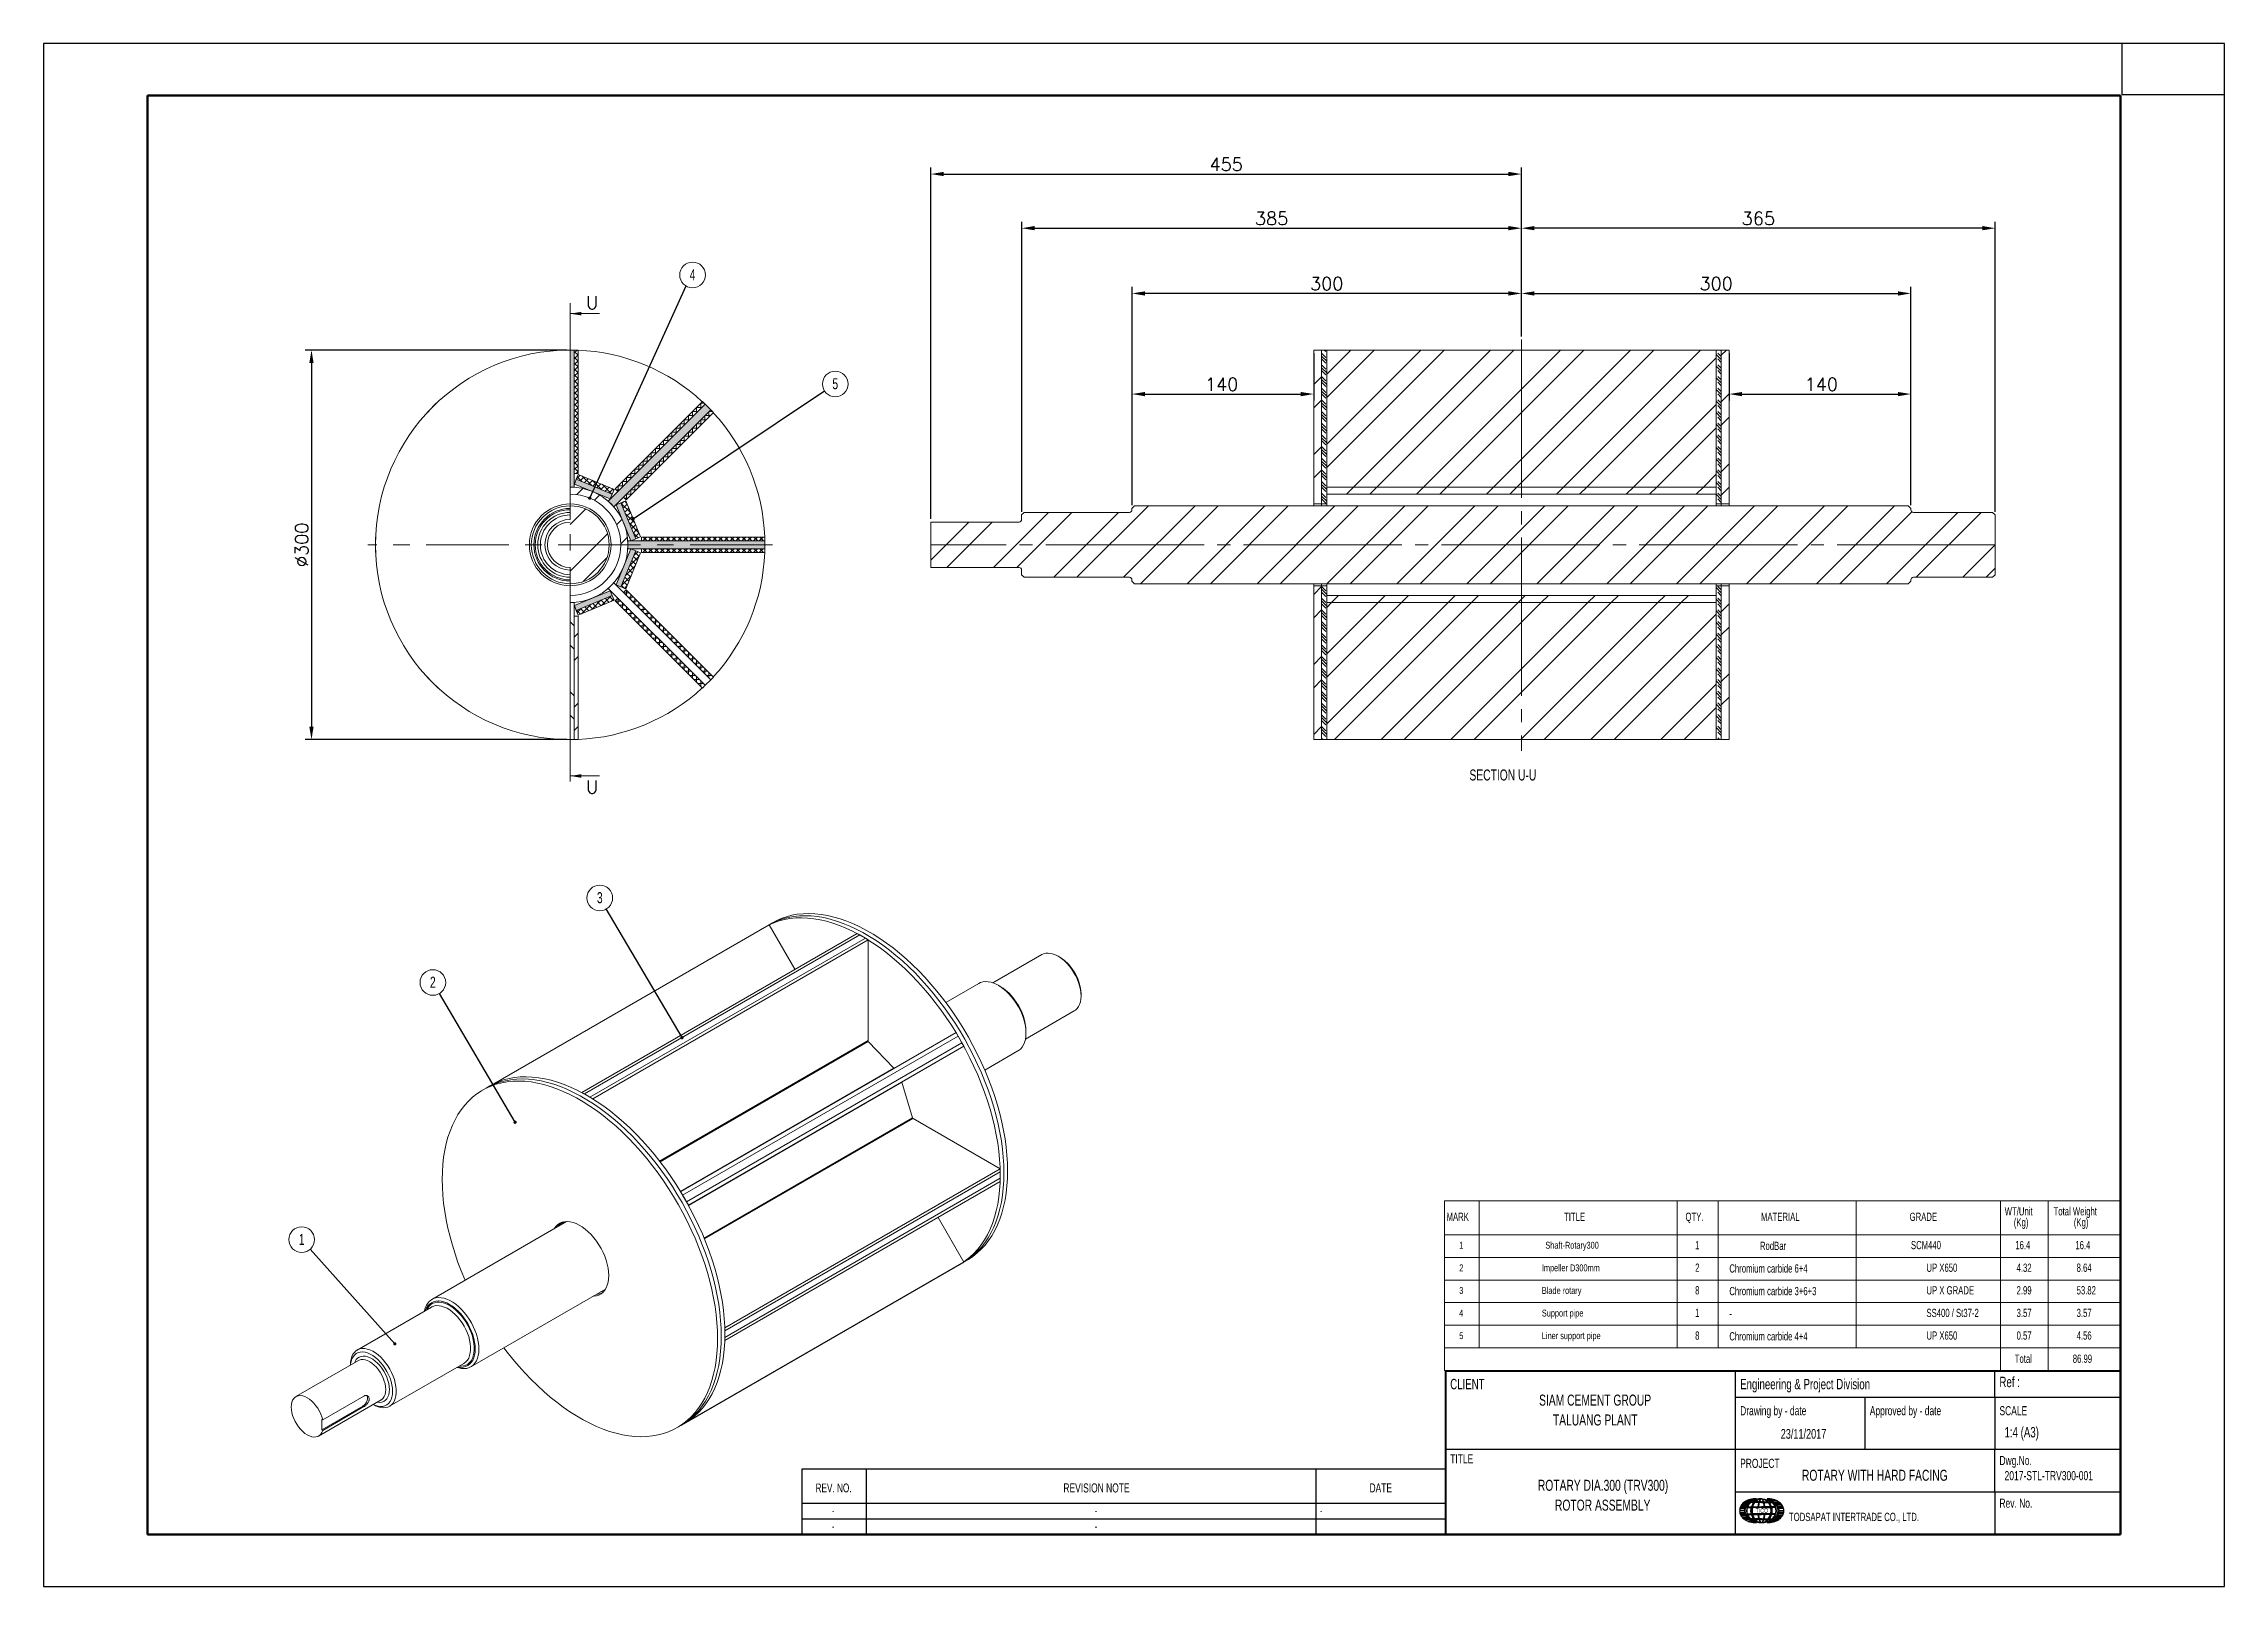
# Model space of a CAD drawing. Header units: millimetres. Extents: x -513 to 1167, y -835 to 353.
import ezdxf

# ---------------------------------------------------------------- set-up
doc = ezdxf.new("R2010")
doc.units = ezdxf.units.MM
doc.header["$LTSCALE"] = 8
for name, pattern in [('CENTER', [50.8, 31.75, -6.35, 6.35, -6.35]), ('SLD-Center', [19.05, 15.24, -1.27, 1.27, -1.27]), ('SLD-Solid', [0])]:
    doc.linetypes.add(name, pattern=pattern)
for name, color, linetype in [('Dim', 1, 'Continuous'), ('Frame', 7, 'Continuous'), ('Frame-title', 6, 'Continuous'), ('LAYER1', 5, 'SLD-Solid'), ('LAYER2', 1, 'SLD-Solid'), ('SLD-0', 8, 'SLD-Solid'), ('Text', 4, 'Continuous'), ('Text-title', 7, 'Continuous')]:
    doc.layers.add(name, color=color, linetype=linetype)
doc.styles.add('SLDTEXTSTYLE0', font='TXT', dxfattribs={"width": 0.710611})
doc.styles.add('SLDTEXTSTYLE1', font='TXT', dxfattribs={"width": 0.695402})
doc.styles.add('SLDTEXTSTYLE2', font='TXT', dxfattribs={"width": 0.7})
doc.styles.get("Standard").update_dxf_attribs({"font": 'romans.shx'})
doc.dimstyles.new('ISO-25', dxfattribs={"dimtxt": 2.5, "dimasz": 2.5, "dimexe": 1.25, "dimexo": 0.625, "dimtad": 1, "dimtxsty": 'Standard', "dimcen": 2.5, "dimadec": 0, "dimazin": 0, "dimtfac": 1, "dimtmove": 0, "dimatfit": 3, "dimfxl": 0, "dimarcsym": 0})
pattern_1 = [(45, (-512.643, -835.868), (-26.9408, 26.9408), []), (45, (-494.682, -835.868), (-26.9408, 26.9408), [])]
pattern_2 = [(90, (4e-12, -72.9464), (-3.175, 7e-16), []), (180, (4e-12, -72.9464), (-7e-16, -3.175), [])]
pattern_3 = [(135, (4e-12, -72.9464), (-2.245064, -2.245064), []), (225, (4e-12, -72.9464), (2.245064, -2.245064), [])]
pattern_4 = [(135, (-512.643, -835.868), (-26.9408, -26.9408), []), (135, (-512.643, -817.907), (-26.9408, -26.9408), [])]
pattern_5 = [(135, (-512.6426, -835.8677), (-4.490128, -4.490128), [4.7625, -1.5875]), (135, (-512.6426, -833.6226), (-4.490128, -4.490128), []), (135, (-512.6426, -831.3775), (-4.490128, -4.490128), [4.7625, -1.5875])]
pattern_6 = [(45, (-510.643, -835.868), (-26.9408, 26.9408), []), (45, (-492.682, -835.868), (-26.9408, 26.9408), [])]
pattern_7 = [(45, (-514.643, -835.868), (-26.9408, 26.9408), []), (45, (-496.682, -835.868), (-26.9408, 26.9408), [])]

msp = doc.modelspace()

# ---------------------------------------------------------------- texts
at = {"color": 0, "linetype": 'Continuous', "lineweight": 0, "style": 'SLDTEXTSTYLE2'}
for s, insert, char_height, attachment_point in [('4', (-12.66, 179.55), 8.47, 2), ('5', (97.27, 95.58), 8.47, 2), ('3', (-84.12, -300.18), 8.47, 2), ('MARK', (568.21, -546.98), 6.35, 1), ('TITLE', (658.73, -546.98), 6.35, 1), ('QTY.', (752.29, -546.98), 6.35, 1), ('MATERIAL', (810.45, -546.98), 6.35, 1), ('GRADE', (924.93, -546.98), 6.35, 1), ('WT/Unit', (998.2, -542.75), 6.35, 1), ('(Kg)', (1005.2, -551.22), 6.35, 1), ('Total Weight', (1035.83, -542.75), 6.35, 1), ('(Kg)', (1051.44, -551.22), 6.35, 1), ('1', (578, -569.42), 5.29, 1), ('Shaft-Rotary300', (644.33, -569.42), 5.2917, 1), ('1', (759.71, -568.76), 6.35, 1), ('RodBar', (809.62, -569.36), 6.35, 1), ('SCM440', (925.97, -568.76), 6.35, 1), ('16.4', (1006.35, -568.76), 6.35, 1), ('16.4', (1052.6, -568.76), 6.35, 1), ('2', (578, -586.83), 5.29, 1), ('Impeller D300mm', (641.63, -586.83), 5.2917, 1), ('2', (759.71, -586.18), 6.35, 1), ('Chromium carbide 6+4', (786.07, -586.77), 6.35, 1), ('UP X650', (937.9, -586.18), 6.35, 1), ('4.32', (1007.34, -586.18), 6.35, 1), ('8.64', (1053.58, -586.18), 6.35, 1), ('3', (578, -604.25), 5.29, 1), ('Blade rotary', (641.63, -604.25), 5.2917, 1), ('8', (759.71, -603.59), 6.35, 1), ('Chromium carbide 3+6+3', (786.07, -604.18), 6.35, 1), ('UP X GRADE', (937.9, -603.59), 6.35, 1), ('2.99', (1007.34, -603.59), 6.35, 1), ('53.82', (1053.58, -603.59), 6.35, 1), ('Support pipe', (641.63, -621.66), 5.2917, 1), ('1', (759.71, -621), 6.35, 1), ('SS400 / St37-2', (937.9, -621), 6.35, 1), ('3.57', (1007.34, -621), 6.35, 1), ('3.57', (1053.58, -621), 6.35, 1), ('4', (578, -621.66), 5.29, 1), ('8', (759.71, -638.42), 6.35, 1), ('-', (786.07, -621.6), 6.35, 1), ('UP X650', (937.9, -638.42), 6.35, 1), ('0.57', (1007.34, -638.42), 6.35, 1), ('4.56', (1053.58, -638.42), 6.35, 1), ('5', (578, -639.07), 5.29, 1), ('Liner support pipe', (641.63, -639.07), 5.2917, 1), ('Chromium carbide 4+4', (786.07, -639.01), 6.35, 1), ('Total', (1005.94, -656.26), 6.35, 1), ('86.99', (1050.62, -656.26), 6.35, 1), ('ROTARY DIA.300 (TRV300)', (688.75, -752.69), 8.4667, 2), ('ROTOR ASSEMBLY', (688.49, -767.97), 8.4667, 2)]:
    msp.add_mtext(s, dxfattribs=dict(at, insert=insert, char_height=char_height, attachment_point=attachment_point))
at = {"color": 7, "linetype": 'Continuous', "lineweight": 0, "style": 'SLDTEXTSTYLE2'}
for s, insert, char_height, attachment_point in [('SECTION U-U', (611.6, -205.71), 8.4667, 2), ('23/11/2017', (843.19, -713.57), 7.5, 2), ('ROTARY WITH HARD FACING', (841.99, -744.96), 8.4667, 1), ('2017-STL-TRV300-001', (998.07, -745.99), 7, 1)]:
    msp.add_mtext(s, dxfattribs=dict(at, insert=insert, char_height=char_height, attachment_point=attachment_point))
at = {"layer": 'Dim', "color": 7, "char_height": 10, "attachment_point": 5}
for insert in [(-89.98, 153.79), (-89.98, -219.18)]:
    msp.add_mtext('U', dxfattribs=dict(at, insert=insert))
at = {"layer": 'SLD-0', "attachment_point": 1, "style": 'SLDTEXTSTYLE1'}
for s, insert, char_height in [('CLIENT', (571.03, -674.99), 8), ('Engineering & Project Division', (794.39, -674.99), 8), ('Ref :', (994.15, -673.34), 8), ('Drawing by - date', (794.38, -695.99), 7), ('Approved by - date', (894.27, -695.99), 7), ('SCALE', (994.15, -695.99), 7), ('TITLE', (571.03, -733.13), 7), ('PROJECT', (794.38, -736.51), 7), ('Dwg.No.', (994.15, -734.34), 7), ('Rev. No.', (994.15, -767.2), 7)]:
    msp.add_mtext(s, dxfattribs=dict(at, insert=insert, char_height=char_height))
at = {"layer": 'Text-title', "style": 'SLDTEXTSTYLE1'}
for s, insert, char_height, attachment_point in [('1:4 (A3)', (998.07, -712.06), 8, 1), ('REV. NO.', (95.98, -755.55), 6.8, 2), ('REVISION NOTE', (298.52, -755.45), 7, 2), ('DATE', (517.52, -755.45), 7, 2), ('-', (95.65, -773.75), 5.6, 2), ('-', (95.65, -785.75), 5.6, 2), ('-', (298.18, -773.75), 5.6, 2), ('-', (298.18, -785.75), 5.6, 2), ('-', (470.65, -773.75), 5.6, 1), ('TODSAPAT INTERTRADE CO., LTD.', (831.98, -778.08), 6.4, 1)]:
    msp.add_mtext(s, dxfattribs=dict(at, insert=insert, char_height=char_height, attachment_point=attachment_point))

# ---------------------------------------------------------------- blocks, each defined once
blk = doc.blocks.new('A$C423238B9')
at = {"layer": 'LAYER1'}
for p, q in [((10.6, 30.4), (17.4, 30.4)), ((18.2, 32.1), (11.3, 32.1)), ((11.7, 32.9), (18.6, 32.9)), ((12.8, 34.5), (19.6, 34.5)), ((13.4, 35.1), (20.1, 35.1)), ((14, 35.9), (20.8, 35.9)), ((22.3, 37.3), (15.6, 37.3)), ((16.6, 38.1), (23.2, 38.1)), ((20, 40.1), (26.3, 40.1)), ((21.7, 40.8), (27.8, 40.8)), ((23.8, 41.5), (29.5, 41.5)), ((56.4, 41.5), (50.7, 41.5)), ((58.5, 40.8), (52.4, 40.8)), ((60.2, 40.1), (53.9, 40.1)), ((57, 38.1), (63.6, 38.1)), ((64.6, 37.3), (57.9, 37.3)), ((66.2, 35.9), (59.4, 35.9)), ((66.9, 35.1), (60.1, 35.1)), ((67.4, 34.5), (60.6, 34.5)), ((61.6, 32.9), (68.5, 32.9)), ((68.9, 32.1), (62, 32.1)), ((69.6, 30.4), (62.8, 30.4)), ((9.9, 26.6), (16.7, 26.6)), ((16.7, 25.8), (9.9, 25.8)), ((10.2, 29), (17, 29)), ((10.2, 23.5), (17, 23.5)), ((10.3, 29.7), (17.2, 29.7)), ((10.3, 22.8), (17.2, 22.8)), ((10.6, 22), (17.4, 22)), ((11.3, 20.3), (18.2, 20.3)), ((18.6, 19.5), (11.7, 19.5)), ((12.8, 18), (19.6, 18)), ((13.4, 17.3), (20.1, 17.3)), ((14, 16.5), (20.8, 16.5)), ((15.6, 15.1), (22.3, 15.1)), ((23.2, 14.3), (16.6, 14.3)), ((20, 12.3), (26.3, 12.3)), ((21.7, 11.6), (27.8, 11.6)), ((23.8, 10.9), (29.5, 10.9)), ((56.4, 10.9), (50.7, 10.9)), ((58.5, 11.6), (52.4, 11.6)), ((60.2, 12.3), (53.9, 12.3)), ((63.6, 14.3), (57, 14.3)), ((57.9, 15.1), (64.6, 15.1)), ((66.2, 16.5), (59.4, 16.5)), ((66.9, 17.3), (60.1, 17.3)), ((67.4, 18), (60.6, 18)), ((68.5, 19.5), (61.6, 19.5)), ((62, 20.3), (68.9, 20.3)), ((69.6, 22), (62.8, 22)), ((69.9, 29.7), (63, 29.7)), ((69.9, 22.8), (63, 22.8)), ((70, 29), (63.2, 29)), ((70, 23.5), (63.2, 23.5)), ((63.5, 26.6), (70.3, 26.6)), ((70.3, 25.8), (63.5, 25.8))]:
    blk.add_line(p, q, dxfattribs=at)
for centre, major_axis, start_param, end_param in [((31.3, 26.2), (-21.5, 0), 5.911017, 6.26045), ((31.3, 26.2), (-21.5, 0), 5.53294, 5.861728), ((31.3, 26.2), (-21.5, 0), 4.641813, 5.468845), ((48.9, 26.2), (21.5, 0), 0.81434, 1.641372), ((48.9, 26.2), (21.5, 0), 0.421458, 0.750245), ((48.9, 26.2), (21.5, 0), 0.022736, 0.372169), ((31.3, 26.2), (-21.5, 0), 0.022736, 0.372169), ((31.3, 26.2), (-21.5, 0), 0.421458, 0.750245), ((31.3, 26.2), (-21.5, 0), 0.81434, 1.641372), ((48.9, 26.2), (21.5, 0), 4.641813, 5.468845), ((48.9, 26.2), (21.5, 0), 5.53294, 5.861728), ((48.9, 26.2), (21.5, 0), 5.911017, 6.26045)]:
    blk.add_ellipse(centre, major_axis=major_axis, ratio=0.759787, start_param=start_param, end_param=end_param, dxfattribs=at)
at = {"layer": 'LAYER1', "linetype": 'SLD-Solid'}
for points, knots in [([(16.7, 26.6), (16.8, 27.2), (16.8, 27.9), (17.2, 29.8), (17.6, 31), (18.2, 32.1), (18.2, 32.1), (18.2, 32.1)], [6.3045941, 6.3045941, 6.3045941, 6.3045941, 6.4207589, 6.4207589, 6.6331176, 6.6331176, 6.6336738, 6.6336738, 6.6336738, 6.6336738]), ([(18.6, 32.9), (19.1, 33.8), (19.7, 34.6), (20.9, 36.1), (21.6, 36.7), (22.3, 37.3)], [6.6800609, 6.6800609, 6.6800609, 6.6800609, 6.8454762, 6.8454762, 6.987372, 6.987372, 6.987372, 6.987372]), ([(23.2, 38.1), (23.3, 38.1), (23.3, 38.2), (24.5, 39.1), (25.8, 39.8), (28.5, 41.1), (29.9, 41.7), (31.9, 42.3), (32.4, 42.4), (32.8, 42.5)], [7.0463345, 7.0463345, 7.0463345, 7.0463345, 7.0578348, 7.0578348, 7.2701934, 7.2701934, 7.482552, 7.482552, 7.5469675, 7.5469675, 7.5469675, 7.5469675]), ([(47.4, 42.5), (47.8, 42.4), (48.3, 42.3), (50.3, 41.7), (51.7, 41.1), (54.4, 39.8), (55.7, 39.1), (56.9, 38.2), (56.9, 38.1), (57, 38.1)], [-7.5469675, -7.5469675, -7.5469675, -7.5469675, -7.482552, -7.482552, -7.2701934, -7.2701934, -7.0578348, -7.0578348, -7.0463345, -7.0463345, -7.0463345, -7.0463345]), ([(57.9, 37.3), (58.6, 36.7), (59.3, 36.1), (60.5, 34.6), (61.1, 33.8), (61.6, 32.9)], [-6.987372, -6.987372, -6.987372, -6.987372, -6.8454762, -6.8454762, -6.6800609, -6.6800609, -6.6800609, -6.6800609]), ([(62, 32.1), (62, 32.1), (62, 32.1), (62.6, 31), (63, 29.8), (63.4, 27.9), (63.4, 27.2), (63.5, 26.6)], [-6.6336738, -6.6336738, -6.6336738, -6.6336738, -6.6331176, -6.6331176, -6.4207589, -6.4207589, -6.3045941, -6.3045941, -6.3045941, -6.3045941]), ([(18.2, 20.3), (18.2, 20.3), (18.2, 20.3), (17.6, 21.4), (17.2, 22.6), (16.8, 24.5), (16.8, 25.2), (16.7, 25.8)], [-6.6336738, -6.6336738, -6.6336738, -6.6336738, -6.6331176, -6.6331176, -6.4207589, -6.4207589, -6.3045941, -6.3045941, -6.3045941, -6.3045941]), ([(22.3, 15.1), (21.6, 15.7), (20.9, 16.3), (19.7, 17.8), (19.1, 18.7), (18.6, 19.5)], [-6.987372, -6.987372, -6.987372, -6.987372, -6.8454762, -6.8454762, -6.6800609, -6.6800609, -6.6800609, -6.6800609]), ([(32.8, 9.9), (32.4, 10), (31.9, 10.2), (29.9, 10.7), (28.5, 11.3), (25.8, 12.6), (24.5, 13.3), (23.3, 14.2), (23.3, 14.3), (23.2, 14.3)], [-7.5469675, -7.5469675, -7.5469675, -7.5469675, -7.482552, -7.482552, -7.2701934, -7.2701934, -7.0578348, -7.0578348, -7.0463345, -7.0463345, -7.0463345, -7.0463345]), ([(57, 14.3), (56.9, 14.3), (56.9, 14.2), (55.7, 13.3), (54.4, 12.6), (51.7, 11.3), (50.3, 10.7), (48.3, 10.2), (47.8, 10), (47.4, 9.9)], [7.0463345, 7.0463345, 7.0463345, 7.0463345, 7.0578348, 7.0578348, 7.2701934, 7.2701934, 7.482552, 7.482552, 7.5469675, 7.5469675, 7.5469675, 7.5469675]), ([(61.6, 19.5), (61.1, 18.7), (60.5, 17.8), (59.3, 16.3), (58.6, 15.7), (57.9, 15.1)], [6.6800609, 6.6800609, 6.6800609, 6.6800609, 6.8454762, 6.8454762, 6.987372, 6.987372, 6.987372, 6.987372]), ([(63.5, 25.8), (63.4, 25.2), (63.4, 24.5), (63, 22.6), (62.6, 21.4), (62, 20.3), (62, 20.3), (62, 20.3)], [6.3045941, 6.3045941, 6.3045941, 6.3045941, 6.4207589, 6.4207589, 6.6331176, 6.6331176, 6.6336738, 6.6336738, 6.6336738, 6.6336738])]:
    blk.add_open_spline(points, degree=3, knots=knots, dxfattribs=at)
at = {"layer": 'LAYER2'}
for p, q in [((20.5, 30.7), (25.9, 30.7)), ((20.8, 31.5), (26.1, 31.5)), ((29.2, 37.3), (25.1, 37.3)), ((29.9, 38.1), (26, 38.1)), ((39.7, 30.7), (27.4, 30.7)), ((27.6, 31.5), (34.9, 31.5)), ((36, 37.3), (30.3, 37.3)), ((36.2, 38.1), (30.9, 38.1)), ((35.7, 31.5), (39.7, 31.5)), ((39.7, 37.3), (36.5, 37.3)), ((39.7, 38.1), (36.7, 38.1)), ((39.7, 38.1), (42.7, 38.1)), ((39.7, 37.3), (42.9, 37.3)), ((43.8, 31.5), (39.7, 31.5)), ((39.7, 30.7), (52.1, 30.7)), ((43.3, 38.1), (48.6, 38.1)), ((43.5, 37.3), (49.1, 37.3)), ((51.9, 31.5), (44.6, 31.5)), ((49.6, 38.1), (53.5, 38.1)), ((50.2, 37.3), (54.4, 37.3)), ((58.7, 31.5), (53.3, 31.5)), ((59, 30.7), (53.5, 30.7)), ((20.5, 21.7), (25.9, 21.7)), ((20.8, 20.9), (26.1, 20.9)), ((29.2, 15.1), (25.1, 15.1)), ((29.9, 14.3), (26, 14.3)), ((39.7, 21.7), (27.4, 21.7)), ((27.4, 21.7), (39.7, 21.7)), ((27.6, 20.9), (34.9, 20.9)), ((36, 15.1), (30.3, 15.1)), ((36.2, 14.3), (30.9, 14.3)), ((35.7, 20.9), (39.7, 20.9)), ((39.7, 15.1), (36.5, 15.1)), ((39.7, 14.3), (36.7, 14.3)), ((39.7, 21.7), (52.1, 21.7)), ((52.1, 21.7), (39.7, 21.7)), ((43.8, 20.9), (39.7, 20.9)), ((39.7, 15.1), (42.9, 15.1)), ((39.7, 14.3), (42.7, 14.3)), ((43.3, 14.3), (48.6, 14.3)), ((43.5, 15.1), (49.1, 15.1)), ((51.9, 20.9), (44.6, 20.9)), ((49.6, 14.3), (53.5, 14.3)), ((50.2, 15.1), (54.4, 15.1)), ((58.7, 20.9), (53.3, 20.9)), ((59, 21.7), (53.5, 21.7))]:
    blk.add_line(p, q, dxfattribs=at)
for major_axis, ratio in [((-22.2, 0), 0.733333), ((-20, 0), 0.81474), ((-20, 0), 0.81474), ((0, 16.3), 0.879437), ((0, 16.3), 0.879437), ((0, 16.3), 0.879437), ((0, 16.3), 0.787941), ((0, 16.3), 0.787941), ((0, 16.3), 0.787941), ((0, 16.3), 0.787941), ((0, 16.3), 0.787941)]:
    blk.add_ellipse((39.7, 26.2), major_axis=major_axis, ratio=ratio, dxfattribs=at)
for major_axis, ratio, start_param, end_param in [((20, 0), 0.81474, 2.860897, 3.422289), ((20, 0), 0.81474, 2.391347, 2.813245), ((0, 16.3), 0.879437, 1.2901, 1.851492), ((20, 0), 0.81474, 1.570796, 2.327253), ((0, 16.3), 0.879437, 0.820551, 1.242449), ((0, 16.3), 0.787941, 1.2901, 1.851492), ((0, 16.3), 0.787941, 1.2901, 1.851492), ((0, 16.3), 0.787941, 0.820551, 1.242449), ((0, -16.3), 0.314277, 3.962144, 4.384042), ((-0.1, 16.3), 0.262552, 0.817837, 1.240529), ((0, -16.3), 0.314277, 3.213972, 3.898049), ((-0.1, 16.3), 0.262552, 0.065545, 0.753571), ((0.1, 16.3), 0.262552, 5.529614, 6.21764), ((0, -16.3), 0.314277, 2.385136, 3.069213), ((0.1, 16.3), 0.262552, 5.042656, 5.465348), ((0, -16.3), 0.314277, 1.899144, 2.321042), ((-20, 0), 0.81474, 2.860897, 3.422289), ((20, 0), 0.81474, 3.46994, 3.891838), ((20, 0), 0.81474, 3.955933, 4.712389), ((0, 16.3), 0.879437, 1.899144, 2.321042), ((0, 16.3), 0.787941, 1.899144, 2.321042), ((0, 16.3), 0.787941, 1.899144, 2.321042), ((0, 16.3), 0.879437, 2.385136, 3.141593), ((0, 16.3), 0.787941, 2.385136, 3.898049), ((0, 16.3), 0.787941, 2.385136, 3.898049), ((0, 16.3), 0.314277, 1.899144, 2.321042), ((-0.1, -16.3), 0.262552, 5.042656, 5.465348), ((0, 16.3), 0.314277, 2.385136, 3.069213), ((-0.1, -16.3), 0.262552, 5.529614, 6.21764), ((-20, 0), 0.81474, 1.570796, 2.327253), ((0.1, -16.3), 0.262552, 0.065545, 0.753571), ((0, 16.3), 0.314277, 3.213972, 3.898049), ((0.1, -16.3), 0.262552, 0.817837, 1.240529), ((0, 16.3), 0.314277, 3.962144, 4.384042), ((0, 16.3), 0.787941, 3.962144, 4.384042), ((0, 16.3), 0.787941, 3.962144, 4.384042), ((0, 16.3), 0.879437, 3.962144, 4.384042), ((-20, 0), 0.81474, 2.391347, 2.813245)]:
    blk.add_ellipse((39.7, 26.2), major_axis=major_axis, ratio=ratio, start_param=start_param, end_param=end_param, dxfattribs=at)
at = {"layer": 'Text', "insert": (40.2, 29.2), "char_height": 5.93, "attachment_point": 2, "style": 'SLDTEXTSTYLE0'}
blk.add_mtext('TICO', dxfattribs=at)
blk = doc.blocks.new('SW_NOTE_24')
at = {"color": 0, "linetype": 'Continuous', "lineweight": 0, "char_height": 2.1167, "attachment_point": 2, "style": 'SLDTEXTSTYLE2'}
for s, insert in [('SIAM CEMENT GROUP', (11.38, 2.73)), ('TALUANG PLANT', (11.4, -1.09))]:
    blk.add_mtext(s, dxfattribs=dict(at, insert=insert))
blk = doc.blocks.new('*D7')
at = {"color": 0, "linetype": 'SLD-Solid', "lineweight": -2}
for p, q in [((-109.4, 117.3), (-311.2, 117.3)), ((-109.4, -182.7), (-311.2, -182.7))]:
    blk.add_line(p, q, dxfattribs=at)
at = {"linetype": 'SLD-Solid', "lineweight": -2}
blk.add_line((-306.2, 107.3), (-306.2, -172.7), dxfattribs=at)
at = {"linetype": 'SLD-Solid'}
for points in [[(-307.9, 107.3), (-304.6, 107.3), (-306.2, 117.3)], [(-307.9, -172.7), (-304.6, -172.7), (-306.2, -182.7)]]:
    blk.add_solid(points, dxfattribs=at)
at = {"layer": 'Defpoints', "color": 0, "linetype": 'SLD-Solid'}
for p in [(-106.9, 117.3), (-306.2, -182.7), (-106.9, -182.7)]:
    blk.add_point(p, dxfattribs=at)
at = {"color": 7, "linetype": 'SLD-Solid', "lineweight": 0, "insert": (-318.7, -32.7), "char_height": 10, "attachment_point": 2, "rotation": 90}
blk.add_mtext('%%c300', dxfattribs=at)
blk = doc.blocks.new('*D8')
at = {"color": 0, "linetype": 'SLD-Solid', "lineweight": -2}
for p, q in [((325.9, -2.2), (325.9, 165.9)), ((625.9, 127.8), (625.9, 165.9))]:
    blk.add_line(p, q, dxfattribs=at)
at = {"linetype": 'SLD-Solid', "lineweight": -2}
blk.add_line((615.9, 160.9), (335.9, 160.9), dxfattribs=at)
at = {"linetype": 'SLD-Solid'}
for points in [[(335.9, 162.5), (335.9, 159.2), (325.9, 160.9)], [(615.9, 162.5), (615.9, 159.2), (625.9, 160.9)]]:
    blk.add_solid(points, dxfattribs=at)
at = {"layer": 'Defpoints', "color": 0, "linetype": 'SLD-Solid'}
for p in [(325.9, 160.9), (625.9, 125.3), (325.9, -4.7)]:
    blk.add_point(p, dxfattribs=at)
at = {"color": 7, "linetype": 'SLD-Solid', "lineweight": 0, "insert": (475.9, 173.4), "char_height": 10, "attachment_point": 2}
blk.add_mtext('300', dxfattribs=at)
blk = doc.blocks.new('*D9')
at = {"color": 0, "linetype": 'SLD-Solid', "lineweight": -2}
for p, q in [((240.9, -7.2), (240.9, 216.1)), ((625.9, 127.8), (625.9, 216.1))]:
    blk.add_line(p, q, dxfattribs=at)
at = {"linetype": 'SLD-Solid', "lineweight": -2}
blk.add_line((250.9, 211.1), (615.9, 211.1), dxfattribs=at)
at = {"linetype": 'SLD-Solid'}
for points in [[(250.9, 212.8), (250.9, 209.5), (240.9, 211.1)], [(615.9, 212.8), (615.9, 209.5), (625.9, 211.1)]]:
    blk.add_solid(points, dxfattribs=at)
at = {"layer": 'Defpoints', "color": 0, "linetype": 'SLD-Solid'}
for p in [(625.9, 211.1), (625.9, 125.3), (240.9, -9.7)]:
    blk.add_point(p, dxfattribs=at)
at = {"color": 7, "linetype": 'SLD-Solid', "lineweight": 0, "insert": (433.4, 223.6), "char_height": 10, "attachment_point": 2}
blk.add_mtext('385', dxfattribs=at)
blk = doc.blocks.new('*D10')
at = {"color": 0, "linetype": 'SLD-Solid', "lineweight": -2}
for p, q in [((170.9, -12.7), (170.9, 257.8)), ((625.9, 127.8), (625.9, 257.8))]:
    blk.add_line(p, q, dxfattribs=at)
at = {"linetype": 'SLD-Solid', "lineweight": -2}
blk.add_line((180.9, 252.8), (615.9, 252.8), dxfattribs=at)
at = {"linetype": 'SLD-Solid'}
for points in [[(180.9, 254.5), (180.9, 251.2), (170.9, 252.8)], [(615.9, 254.5), (615.9, 251.2), (625.9, 252.8)]]:
    blk.add_solid(points, dxfattribs=at)
at = {"layer": 'Defpoints', "color": 0, "linetype": 'SLD-Solid'}
for p in [(625.9, 252.8), (625.9, 125.3), (170.9, -15.2)]:
    blk.add_point(p, dxfattribs=at)
at = {"color": 7, "linetype": 'SLD-Solid', "lineweight": 0, "insert": (398.4, 265.3), "char_height": 10, "attachment_point": 2}
blk.add_mtext('455', dxfattribs=at)
blk = doc.blocks.new('*D11')
at = {"color": 0, "linetype": 'SLD-Solid', "lineweight": -2}
for p, q in [((625.9, 127.8), (625.9, 165.9)), ((925.9, -2.2), (925.9, 165.9))]:
    blk.add_line(p, q, dxfattribs=at)
at = {"linetype": 'SLD-Solid', "lineweight": -2}
blk.add_line((635.9, 160.9), (915.9, 160.9), dxfattribs=at)
at = {"linetype": 'SLD-Solid'}
for points in [[(635.9, 162.5), (635.9, 159.2), (625.9, 160.9)], [(915.9, 162.5), (915.9, 159.2), (925.9, 160.9)]]:
    blk.add_solid(points, dxfattribs=at)
at = {"layer": 'Defpoints', "color": 0, "linetype": 'SLD-Solid'}
for p in [(925.9, 160.9), (625.9, 125.3), (925.9, -4.7)]:
    blk.add_point(p, dxfattribs=at)
at = {"color": 7, "linetype": 'SLD-Solid', "lineweight": 0, "insert": (775.9, 173.4), "char_height": 10, "attachment_point": 2}
blk.add_mtext('300', dxfattribs=at)
blk = doc.blocks.new('*D12')
at = {"color": 0, "linetype": 'SLD-Solid', "lineweight": -2}
for p, q in [((625.9, 127.8), (625.9, 216.1)), ((990.9, -7.2), (990.9, 216.1))]:
    blk.add_line(p, q, dxfattribs=at)
at = {"linetype": 'SLD-Solid', "lineweight": -2}
blk.add_line((980.9, 211.1), (635.9, 211.1), dxfattribs=at)
at = {"linetype": 'SLD-Solid'}
for points in [[(635.9, 212.8), (635.9, 209.5), (625.9, 211.1)], [(980.9, 212.8), (980.9, 209.5), (990.9, 211.1)]]:
    blk.add_solid(points, dxfattribs=at)
at = {"layer": 'Defpoints', "color": 0, "linetype": 'SLD-Solid'}
for p in [(625.9, 211.1), (625.9, 125.3), (990.9, -9.7)]:
    blk.add_point(p, dxfattribs=at)
at = {"color": 7, "linetype": 'SLD-Solid', "lineweight": 0, "insert": (808.4, 223.6), "char_height": 10, "attachment_point": 2}
blk.add_mtext('365', dxfattribs=at)
blk = doc.blocks.new('*D13')
at = {"color": 0, "linetype": 'SLD-Solid', "lineweight": -2}
for p, q in [((465.9, 114.8), (465.9, 78.4)), ((325.9, -2.2), (325.9, 88.4))]:
    blk.add_line(p, q, dxfattribs=at)
at = {"linetype": 'SLD-Solid', "lineweight": -2}
blk.add_line((335.9, 83.4), (455.9, 83.4), dxfattribs=at)
at = {"linetype": 'SLD-Solid'}
for points in [[(335.9, 85), (335.9, 81.7), (325.9, 83.4)], [(455.9, 85), (455.9, 81.7), (465.9, 83.4)]]:
    blk.add_solid(points, dxfattribs=at)
at = {"layer": 'Defpoints', "color": 0, "linetype": 'SLD-Solid'}
for p in [(465.9, 117.3), (465.9, 83.4), (325.9, -4.7)]:
    blk.add_point(p, dxfattribs=at)
at = {"color": 7, "linetype": 'SLD-Solid', "lineweight": 0, "insert": (394.9, 95.9), "char_height": 10, "attachment_point": 2}
blk.add_mtext('140', dxfattribs=at)
blk = doc.blocks.new('*D14')
at = {"color": 0, "linetype": 'SLD-Solid', "lineweight": -2}
for p, q in [((785.9, 114.8), (785.9, 78.4)), ((925.9, -2.2), (925.9, 88.4))]:
    blk.add_line(p, q, dxfattribs=at)
at = {"linetype": 'SLD-Solid', "lineweight": -2}
blk.add_line((795.9, 83.4), (915.9, 83.4), dxfattribs=at)
at = {"linetype": 'SLD-Solid'}
for points in [[(795.9, 85), (795.9, 81.7), (785.9, 83.4)], [(915.9, 85), (915.9, 81.7), (925.9, 83.4)]]:
    blk.add_solid(points, dxfattribs=at)
at = {"layer": 'Defpoints', "color": 0, "linetype": 'SLD-Solid'}
for p in [(785.9, 117.3), (925.9, 83.4), (925.9, -4.7)]:
    blk.add_point(p, dxfattribs=at)
at = {"color": 7, "linetype": 'SLD-Solid', "lineweight": 0, "insert": (856.9, 95.9), "char_height": 10, "attachment_point": 2}
blk.add_mtext('140', dxfattribs=at)
blk = doc.blocks.new('SW_NOTE_25')
at = {"color": 0, "linetype": 'SLD-Solid', "lineweight": 0}
blk.add_circle((-1.65, 1.84), 2.47, dxfattribs=at)
at = {"color": 0, "linetype": 'Continuous', "lineweight": 0, "insert": (-1.64, 2.95), "char_height": 2.12, "attachment_point": 2, "style": 'SLDTEXTSTYLE2'}
blk.add_mtext('1', dxfattribs=at)
blk = doc.blocks.new('SW_NOTE_26')
at = {"color": 0, "linetype": 'SLD-Solid', "lineweight": 0}
blk.add_circle((-1.25, 2.13), 2.47, dxfattribs=at)
at = {"color": 0, "linetype": 'Continuous', "lineweight": 0, "insert": (-1.25, 3.24), "char_height": 2.12, "attachment_point": 2, "style": 'SLDTEXTSTYLE2'}
blk.add_mtext('2', dxfattribs=at)

# ---------------------------------------------------------------- dimensions: what is measured, and where the dimension line sits
at = {"color": 7, "linetype": 'SLD-Solid', "lineweight": 0}
for base, p1, p2, picture, middle in [((625.86, 252.85), (170.86, -15.19), (625.86, 125.31), '*D10', (398.36, 252.85)), ((625.86, 211.14), (240.86, -9.69), (625.86, 125.31), '*D9', (433.36, 211.14)), ((625.86, 211.14), (990.86, -9.69), (625.86, 125.31), '*D12', (808.36, 211.14)), ((325.86, 160.87), (625.86, 125.31), (325.86, -4.69), '*D8', (475.86, 160.87)), ((925.86, 160.87), (625.86, 125.31), (925.86, -4.69), '*D11', (775.86, 160.87)), ((465.86, 83.37), (325.86, -4.69), (465.86, 117.31), '*D13', (394.86, 83.37)), ((925.86, 83.37), (785.86, 117.31), (925.86, -4.69), '*D14', (856.86, 83.37))]:
    dim = msp.add_linear_dim(base=base, p1=p1, p2=p2, dimstyle='ISO-25', override={"dimscale": 4, "dimdec": 1, "dimdsep": 46, "dimclrd": 256, "dimclrt": 7, "dimadec": 1, "dimazin": 2, "dimtdec": 1}, dxfattribs=at)
    dim.commit()
    dim.dimension.update_dxf_attribs({"geometry": picture, "text_midpoint": middle, "dimtype": 160})
dim = msp.add_linear_dim(base=(-306.23, -182.69), p1=(-106.89, 117.31), p2=(-106.89, -182.69), angle=90, text='%%c<>', dimstyle='ISO-25', override={"dimscale": 4, "dimdec": 1, "dimdsep": 46, "dimclrd": 256, "dimclrt": 7, "dimadec": 1, "dimazin": 2, "dimtdec": 1}, dxfattribs=at)
dim.commit()
dim.dimension.update_dxf_attribs({"geometry": '*D7', "text_midpoint": (-306.23, -32.69), "dimtype": 160})

# ---------------------------------------------------------------- hatches: boundary and pattern name
at = {"linetype": 'SLD-Solid', "lineweight": 0}
for points in [[(-106.89, 11.76), (-103.89, 11.76), (-103.89, 117.31), (-106.89, 117.31)], [(-77.58, 0.86), (-73.33, -3.38), (1.3, 71.25), (-2.94, 75.49)], [(-103.73, 14.11), (-76.02, 2.63), (-74.49, 6.33), (-102.2, 17.81)], [(-60.08, -29.54), (-56.38, -28.01), (-67.86, -0.3), (-71.56, -1.83)], [(-62.44, -35.69), (43.11, -35.69), (43.11, -29.69), (-62.44, -29.69)], [(-71.56, -63.56), (-67.86, -65.09), (-56.38, -37.38), (-60.08, -35.85)], [(-103.73, -79.5), (-102.2, -83.2), (-74.49, -71.72), (-76.02, -68.02)]]:
    msp.add_hatch(color=7, dxfattribs=at).paths.add_polyline_path(points, flags=0)
h = msp.add_hatch(dxfattribs=at)
h.set_pattern_fill('ANSI37', angle=90, style=0)
h.set_pattern_definition(pattern_3)
h.paths.add_polyline_path([(-103.89, 117.31), (-103.89, 22.26), (-100.89, 22.26), (-100.89, 117.31)], flags=0)
h = msp.add_hatch(dxfattribs=at)
h.set_pattern_fill('ANSI32', scale=4, style=0)
h.set_pattern_definition(pattern_7)
h.paths.add_polyline_path([(471.86, -1.19), (471.86, 117.31), (465.86, 117.31), (465.86, -1.19)])
h = msp.add_hatch(dxfattribs=at)
h.set_pattern_fill('DIN 128 CARBON STEEL', scale=0.5, angle=90, style=0, pattern_type=2)
h.set_pattern_definition(pattern_5)
h.paths.add_polyline_path([(475.86, -1.19), (475.86, 117.31), (471.86, 117.31), (471.86, -1.19)], flags=0)
h = msp.add_hatch(dxfattribs=at)
h.set_pattern_fill('ANSI32', scale=4, style=0)
h.set_pattern_definition(pattern_1)
h.paths.add_polyline_path([(775.86, 117.31), (475.86, 117.31), (475.86, 11.76), (775.86, 11.76)], flags=0)
h = msp.add_hatch(dxfattribs=at)
h.set_pattern_fill('DIN 128 CARBON STEEL', scale=0.5, angle=90, style=0, pattern_type=2)
h.set_pattern_definition(pattern_5)
h.paths.add_polyline_path([(779.86, -1.19), (779.86, 117.31), (775.86, 117.31), (775.86, -1.19)], flags=0)
h = msp.add_hatch(dxfattribs=at)
h.set_pattern_fill('ANSI32', scale=4, style=0)
h.set_pattern_definition(pattern_6)
h.paths.add_polyline_path([(785.86, -1.19), (785.86, 117.31), (779.86, 117.31), (779.86, -1.19)])
h = msp.add_hatch(dxfattribs=at)
h.set_pattern_fill('ANSI37', angle=45, style=0)
h.set_pattern_definition(pattern_2)
h.paths.add_polyline_path([(-70.15, 8.28), (-2.94, 75.49), (-5.06, 77.61), (-72.27, 10.4)], flags=0)
h = msp.add_hatch(dxfattribs=at)
h.set_pattern_fill('ANSI37', angle=45, style=0)
h.set_pattern_definition(pattern_2)
h.paths.add_polyline_path([(1.3, 71.25), (-65.91, 4.04), (-63.79, 1.92), (3.42, 69.13)], flags=0)
h = msp.add_hatch(dxfattribs=at)
h.set_pattern_fill('ANSI37', angle=90, style=0)
h.set_pattern_definition(pattern_3)
h.paths.add_polyline_path([(-74.49, 6.33), (-72.96, 10.02), (-100.67, 21.5), (-102.2, 17.81)], flags=0)
h = msp.add_hatch(dxfattribs=at)
h.set_pattern_fill('ANSI32', scale=4, style=0)
h.set_pattern_definition(pattern_1)
edge = h.paths.add_edge_path(flags=0)
edge.add_arc((-106.89, -32.69), 44.45, 270, 450)
edge.add_line((-106.89, 11.76), (-106.89, 6.27))
edge.add_arc((-106.89, -32.69), 38.96, -90, 90, ccw=False)
edge.add_line((-106.89, -71.65), (-106.89, -77.14))
h = msp.add_hatch(dxfattribs=at)
h.set_pattern_fill('ANSI37', angle=90, style=0)
h.set_pattern_definition(pattern_3)
h.paths.add_polyline_path([(-67.86, -0.3), (-56.38, -28.01), (-52.69, -26.48), (-64.17, 1.24)], flags=0)
h = msp.add_hatch(dxfattribs=at)
h.set_pattern_fill('ANSI32', scale=4, style=0)
h.set_pattern_definition(pattern_1)
h.paths.add_polyline_path([(775.86, 6.27), (775.86, 11.76), (475.86, 11.76), (475.86, 6.27)], flags=0)
h = msp.add_hatch(dxfattribs=at)
h.set_pattern_fill('ANSI32', scale=4, style=0)
h.set_pattern_definition(pattern_1)
edge = h.paths.add_edge_path(flags=0)
edge.add_arc((-106.89, -32.69), 30, 270, 450)
edge.add_line((-106.89, -2.69), (-106.89, -62.69))
h = msp.add_hatch(dxfattribs=at)
h.set_pattern_fill('ANSI32', scale=4, style=0)
h.set_pattern_definition(pattern_1)
edge = h.paths.add_edge_path(flags=0)
edge.add_line((923.86, -62.69), (925.86, -60.69))
edge.add_line((925.86, -60.69), (925.86, -59.69))
edge.add_arc((927.86, -59.69), 2, 90, 180, ccw=False)
edge.add_line((927.86, -57.69), (988.86, -57.69))
edge.add_line((988.86, -57.69), (990.86, -55.69))
edge.add_line((990.86, -55.69), (990.86, -9.69))
edge.add_line((990.86, -9.69), (988.86, -7.69))
edge.add_line((988.86, -7.69), (927.86, -7.69))
edge.add_arc((927.86, -5.69), 2, 180, 270, ccw=False)
edge.add_line((925.86, -5.69), (925.86, -4.69))
edge.add_line((925.86, -4.69), (923.86, -2.69))
edge.add_line((923.86, -2.69), (327.86, -2.69))
edge.add_line((327.86, -2.69), (325.86, -4.69))
edge.add_line((325.86, -4.69), (325.86, -5.69))
edge.add_arc((323.86, -5.69), 2, 270, 360, ccw=False)
edge.add_line((323.86, -7.69), (242.86, -7.69))
edge.add_line((242.86, -7.69), (240.86, -9.69))
edge.add_line((240.86, -9.69), (240.86, -13.19))
edge.add_arc((238.86, -13.19), 2, 270, 360, ccw=False)
edge.add_line((238.86, -15.19), (170.86, -15.19))
edge.add_line((170.86, -15.19), (170.86, -50.19))
edge.add_line((170.86, -50.19), (238.86, -50.19))
edge.add_arc((238.86, -52.19), 2, 0, 90, ccw=False)
edge.add_line((240.86, -52.19), (240.86, -55.69))
edge.add_line((240.86, -55.69), (242.86, -57.69))
edge.add_line((242.86, -57.69), (323.86, -57.69))
edge.add_arc((323.86, -59.69), 2, 0, 90, ccw=False)
edge.add_line((325.86, -59.69), (325.86, -60.69))
edge.add_line((325.86, -60.69), (327.86, -62.69))
edge.add_line((327.86, -62.69), (923.86, -62.69))
h = msp.add_hatch(dxfattribs=at)
h.set_pattern_fill('ANSI37', angle=90, style=0)
h.set_pattern_definition(pattern_3)
h.paths.add_polyline_path([(-51.94, -29.69), (43.11, -29.69), (43.11, -26.69), (-51.94, -26.69)], flags=0)
h = msp.add_hatch(dxfattribs=at)
h.set_pattern_fill('ANSI37', angle=90, style=0)
h.set_pattern_definition(pattern_3)
h.paths.add_polyline_path([(-56.38, -37.38), (-67.86, -65.09), (-64.17, -66.62), (-52.69, -38.91)], flags=0)
h = msp.add_hatch(dxfattribs=at)
h.set_pattern_fill('ANSI37', angle=90, style=0)
h.set_pattern_definition(pattern_3)
h.paths.add_polyline_path([(43.11, -35.69), (-51.94, -35.69), (-51.94, -38.69), (43.11, -38.69)], flags=0)
h = msp.add_hatch(dxfattribs=at)
h.set_pattern_fill('ANSI32', scale=4, angle=90, style=0)
h.set_pattern_definition(pattern_4)
h.paths.add_polyline_path([(-73.33, -62), (-77.58, -66.25), (-2.94, -140.88), (1.3, -136.64)], flags=0)
h = msp.add_hatch(dxfattribs=at)
h.set_pattern_fill('ANSI32', scale=4, style=0)
h.set_pattern_definition(pattern_7)
h.paths.add_polyline_path([(465.86, -64.19), (465.86, -182.69), (471.86, -182.69), (471.86, -64.19)])
h = msp.add_hatch(dxfattribs=at)
h.set_pattern_fill('DIN 128 CARBON STEEL', scale=0.5, angle=90, style=0, pattern_type=2)
h.set_pattern_definition(pattern_5)
h.paths.add_polyline_path([(471.86, -64.19), (471.86, -182.69), (475.86, -182.69), (475.86, -64.19)], flags=0)
h = msp.add_hatch(dxfattribs=at)
h.set_pattern_fill('DIN 128 CARBON STEEL', scale=0.5, angle=90, style=0, pattern_type=2)
h.set_pattern_definition(pattern_5)
h.paths.add_polyline_path([(775.86, -64.19), (775.86, -182.69), (779.86, -182.69), (779.86, -64.19)], flags=0)
h = msp.add_hatch(dxfattribs=at)
h.set_pattern_fill('ANSI32', scale=4, style=0)
h.set_pattern_definition(pattern_6)
h.paths.add_polyline_path([(779.86, -64.19), (779.86, -182.69), (785.86, -182.69), (785.86, -64.19)])
h = msp.add_hatch(dxfattribs=at)
h.set_pattern_fill('ANSI32', scale=4, angle=90, style=0)
h.set_pattern_definition(pattern_4)
h.paths.add_polyline_path([(-103.89, -77.14), (-106.89, -77.14), (-106.89, -182.69), (-103.89, -182.69)], flags=0)
h = msp.add_hatch(dxfattribs=at)
h.set_pattern_fill('ANSI37', angle=90, style=0)
h.set_pattern_definition(pattern_3)
h.paths.add_polyline_path([(-74.49, -71.72), (-102.2, -83.2), (-100.67, -86.89), (-72.96, -75.41)], flags=0)
h = msp.add_hatch(dxfattribs=at)
h.set_pattern_fill('ANSI37', angle=45, style=0)
h.set_pattern_definition(pattern_2)
h.paths.add_polyline_path([(-2.94, -140.88), (-70.15, -73.67), (-72.27, -75.79), (-5.06, -143)], flags=0)
h = msp.add_hatch(dxfattribs=at)
h.set_pattern_fill('ANSI37', angle=45, style=0)
h.set_pattern_definition(pattern_2)
h.paths.add_polyline_path([(-65.91, -69.43), (1.3, -136.64), (3.42, -134.52), (-63.79, -67.31)], flags=0)
h = msp.add_hatch(dxfattribs=at)
h.set_pattern_fill('ANSI32', scale=4, style=0)
h.set_pattern_definition(pattern_1)
h.paths.add_polyline_path([(475.86, -71.65), (475.86, -77.14), (775.86, -77.14), (775.86, -71.65)], flags=0)
h = msp.add_hatch(dxfattribs=at)
h.set_pattern_fill('ANSI32', scale=4, style=0)
h.set_pattern_definition(pattern_1)
h.paths.add_polyline_path([(775.86, -77.14), (475.86, -77.14), (475.86, -182.69), (775.86, -182.69)], flags=0)
h = msp.add_hatch(dxfattribs=at)
h.set_pattern_fill('ANSI32', scale=4, style=0)
h.set_pattern_definition(pattern_1)
h.paths.add_polyline_path([(-103.89, -87.64), (-103.89, -182.69), (-100.89, -182.69), (-100.89, -87.64)], flags=0)

# ---------------------------------------------------------------- linework, layer by layer
at = {"color": 7, "linetype": 'CENTER', "lineweight": 0, "ltscale": 0.25}
for p, q in [((-106.89, 153.31), (-106.89, -218.69)), ((48.92, -32.69), (-262.69, -32.69))]:
    msp.add_line(p, q, dxfattribs=at)
at = {"color": 7, "linetype": 'SLD-Solid', "lineweight": 0}
for p, q in [((-84.47, 145.31), (-106.89, 145.31)), ((-5.06, 77.61), (-72.27, 10.4)), ((-63.79, 1.92), (3.42, 69.13)), ((-72.96, 10.02), (-100.67, 21.5)), ((-52.69, -26.48), (-64.17, 1.24)), ((-76.02, -68.02), (-103.73, -79.5)), ((-84.47, -210.69), (-106.89, -210.69))]:
    msp.add_line(p, q, dxfattribs=at)
at = {"color": 7, "linetype": 'SLD-Center', "lineweight": 0}
for p, q in [((625.86, 125.31), (625.86, -191.44)), ((990.99, -32.69), (170.86, -32.69)), ((327.86, -32.69), (317.86, -32.69))]:
    msp.add_line(p, q, dxfattribs=at)
at = {"color": 7, "linetype": 'SLD-Solid', "lineweight": 15}
for p, q in [((-112.89, 117.19), (-112.89, 117.31)), ((-112.89, 117.31), (-109.89, 117.31)), ((-109.89, 117.31), (-109.89, 117.28)), ((-106.89, 117.31), (-109.89, 117.31)), ((-103.89, 117.31), (-106.89, 117.31)), ((-106.89, 117.31), (-106.89, -1.19)), ((-103.89, 11.76), (-103.89, 117.31)), ((-100.89, 117.31), (-103.89, 117.31)), ((-103.89, 117.31), (-103.89, 22.26)), ((-100.89, 22.26), (-100.89, 117.31)), ((471.86, 117.31), (465.86, 117.31)), ((465.86, -1.19), (465.86, 117.31)), ((471.86, -1.19), (471.86, 117.31)), ((475.86, 117.31), (471.86, 117.31)), ((475.86, -1.19), (475.86, 117.31)), ((475.86, 117.31), (475.86, 11.76)), ((775.86, 117.31), (475.86, 117.31)), ((775.86, 117.31), (775.86, 11.76)), ((779.86, 117.31), (775.86, 117.31)), ((775.86, 117.31), (775.86, -1.19)), ((785.86, 117.31), (779.86, 117.31)), ((779.86, 117.31), (779.86, -1.19)), ((785.86, 117.31), (785.86, -1.19)), ((-217.19, 69.13), (-215.07, 71.25)), ((-217.11, 69.04), (-217.19, 69.13)), ((-210.83, 75.49), (-215.07, 71.25)), ((-215.07, 71.25), (-215.05, 71.23)), ((-210.83, 75.49), (-208.71, 77.61)), ((-210.81, 75.47), (-210.83, 75.49)), ((-208.71, 77.61), (-208.62, 77.53)), ((-2.94, 75.49), (-77.58, 0.86)), ((-73.33, -3.38), (1.3, 71.25)), ((-70.15, 8.28), (-2.94, 75.49)), ((1.3, 71.25), (-65.91, 4.04)), ((-2.94, 75.49), (-5.06, 77.61)), ((1.3, 71.25), (-2.94, 75.49)), ((3.42, 69.13), (1.3, 71.25)), ((-103.89, 22.26), (-100.89, 22.26)), ((-102.2, 17.81), (-103.73, 14.11)), ((-100.67, 21.5), (-102.2, 17.81)), ((-102.2, 17.81), (-74.49, 6.33)), ((-106.89, 11.76), (-103.89, 11.76)), ((-103.73, 14.11), (-76.02, 2.63)), ((-77.58, 0.86), (-73.33, -3.38)), ((-76.02, 2.63), (-74.49, 6.33)), ((-74.49, 6.33), (-72.96, 10.02)), ((-72.27, 10.4), (-70.15, 8.28)), ((-64.17, 1.24), (-67.86, -0.3)), ((-65.91, 4.04), (-63.79, 1.92)), ((475.86, 11.76), (775.86, 11.76)), ((475.86, 6.27), (475.86, 11.76)), ((775.86, 6.27), (475.86, 6.27)), ((775.86, 6.27), (775.86, 11.76)), ((-106.89, -2.69), (-106.89, -4.69)), ((-106.89, -5.69), (-106.89, -4.69)), ((-106.89, -7.69), (-106.89, -5.69)), ((-106.89, -7.69), (-106.89, -9.69)), ((-106.89, -13.19), (-106.89, -9.69)), ((-67.86, -0.3), (-71.56, -1.83)), ((-71.56, -1.83), (-60.08, -29.54)), ((-67.86, -0.3), (-56.38, -28.01)), ((170.86, -15.19), (170.86, -50.19)), ((238.86, -15.19), (170.86, -15.19)), ((240.86, -9.69), (242.86, -7.69)), ((240.86, -9.69), (240.86, -13.19)), ((323.86, -7.69), (242.86, -7.69)), ((325.86, -4.69), (327.86, -2.69)), ((325.86, -4.69), (325.86, -5.69)), ((923.86, -2.69), (327.86, -2.69)), ((471.86, -1.19), (465.86, -1.19)), ((465.86, -1.19), (465.86, -2.69)), ((475.86, -1.19), (471.86, -1.19)), ((471.86, -1.19), (471.86, -2.69)), ((475.86, -1.19), (475.86, -2.69)), ((779.86, -1.19), (775.86, -1.19)), ((775.86, -1.19), (775.86, -2.69)), ((779.86, -1.19), (779.86, -2.69)), ((785.86, -1.19), (779.86, -1.19)), ((785.86, -1.19), (785.86, -2.69)), ((923.86, -2.69), (925.86, -4.69)), ((925.86, -5.69), (925.86, -4.69)), ((988.86, -7.69), (927.86, -7.69)), ((988.86, -7.69), (990.86, -9.69)), ((990.86, -55.69), (990.86, -9.69)), ((-256.89, -29.69), (-256.89, -26.69)), ((-256.89, -26.69), (-256.77, -26.69)), ((-256.89, -29.69), (-256.89, -35.69)), ((-256.86, -29.69), (-256.89, -29.69)), ((43.11, -29.69), (-62.44, -29.69)), ((-62.44, -29.69), (-62.44, -35.69)), ((-60.08, -29.54), (-56.38, -28.01)), ((-56.38, -28.01), (-52.69, -26.48)), ((-51.94, -26.69), (-51.94, -29.69)), ((43.11, -26.69), (-51.94, -26.69)), ((-51.94, -29.69), (43.11, -29.69)), ((43.11, -29.69), (43.11, -26.69)), ((43.11, -35.69), (43.11, -29.69)), ((-256.89, -35.69), (-256.86, -35.69)), ((-256.89, -38.69), (-256.89, -35.69)), ((-256.77, -38.69), (-256.89, -38.69)), ((-106.89, -52.19), (-106.89, -50.19)), ((-60.08, -35.85), (-71.56, -63.56)), ((-67.86, -65.09), (-56.38, -37.38)), ((-64.17, -66.62), (-52.69, -38.91)), ((-62.44, -35.69), (43.11, -35.69)), ((-56.38, -37.38), (-60.08, -35.85)), ((-52.69, -38.91), (-56.38, -37.38)), ((43.11, -35.69), (-51.94, -35.69)), ((-51.94, -35.69), (-51.94, -38.69)), ((-51.94, -38.69), (43.11, -38.69)), ((43.11, -38.69), (43.11, -35.69)), ((170.86, -50.19), (238.86, -50.19)), ((-106.89, -55.69), (-106.89, -52.19)), ((-106.89, -55.69), (-106.89, -57.69)), ((-106.89, -59.69), (-106.89, -57.69)), ((-106.89, -60.69), (-106.89, -59.69)), ((-106.89, -60.69), (-106.89, -62.69)), ((-106.89, -64.19), (-106.89, -182.69)), ((-73.33, -62), (-77.58, -66.25)), ((-77.58, -66.25), (-2.94, -140.88)), ((1.3, -136.64), (-73.33, -62)), ((-71.56, -63.56), (-67.86, -65.09)), ((-67.86, -65.09), (-64.17, -66.62)), ((240.86, -52.19), (240.86, -55.69)), ((242.86, -57.69), (240.86, -55.69)), ((242.86, -57.69), (323.86, -57.69)), ((325.86, -59.69), (325.86, -60.69)), ((327.86, -62.69), (325.86, -60.69)), ((327.86, -62.69), (923.86, -62.69)), ((465.86, -62.69), (465.86, -64.19)), ((465.86, -64.19), (471.86, -64.19)), ((465.86, -182.69), (465.86, -64.19)), ((471.86, -62.69), (471.86, -64.19)), ((471.86, -64.19), (475.86, -64.19)), ((471.86, -182.69), (471.86, -64.19)), ((475.86, -62.69), (475.86, -64.19)), ((475.86, -182.69), (475.86, -64.19)), ((775.86, -62.69), (775.86, -64.19)), ((775.86, -64.19), (779.86, -64.19)), ((775.86, -64.19), (775.86, -182.69)), ((779.86, -62.69), (779.86, -64.19)), ((779.86, -64.19), (785.86, -64.19)), ((779.86, -64.19), (779.86, -182.69)), ((785.86, -62.69), (785.86, -64.19)), ((785.86, -64.19), (785.86, -182.69)), ((925.86, -60.69), (923.86, -62.69)), ((925.86, -60.69), (925.86, -59.69)), ((927.86, -57.69), (988.86, -57.69)), ((990.86, -55.69), (988.86, -57.69)), ((-103.89, -77.14), (-106.89, -77.14)), ((-103.89, -182.69), (-103.89, -77.14)), ((-103.73, -79.5), (-102.2, -83.2)), ((-74.49, -71.72), (-102.2, -83.2)), ((-102.2, -83.2), (-100.67, -86.89)), ((-100.67, -86.89), (-72.96, -75.41)), ((-74.49, -71.72), (-76.02, -68.02)), ((-72.96, -75.41), (-74.49, -71.72)), ((-70.15, -73.67), (-72.27, -75.79)), ((-72.27, -75.79), (-5.06, -143)), ((-2.94, -140.88), (-70.15, -73.67)), ((-63.79, -67.31), (-65.91, -69.43)), ((-65.91, -69.43), (1.3, -136.64)), ((3.42, -134.52), (-63.79, -67.31)), ((475.86, -71.65), (775.86, -71.65)), ((475.86, -77.14), (475.86, -71.65)), ((475.86, -77.14), (475.86, -182.69)), ((775.86, -77.14), (475.86, -77.14)), ((775.86, -77.14), (775.86, -71.65)), ((775.86, -77.14), (775.86, -182.69)), ((-100.89, -87.64), (-103.89, -87.64)), ((-103.89, -87.64), (-103.89, -182.69)), ((-100.89, -182.69), (-100.89, -87.64)), ((-217.19, -134.52), (-217.11, -134.43)), ((-215.07, -136.64), (-217.19, -134.52)), ((-215.05, -136.62), (-215.07, -136.64)), ((-215.07, -136.64), (-210.83, -140.88)), ((-210.83, -140.88), (-210.81, -140.86)), ((-208.71, -143), (-210.83, -140.88)), ((-208.62, -142.92), (-208.71, -143)), ((-5.06, -143), (-2.94, -140.88)), ((-2.94, -140.88), (1.3, -136.64)), ((1.3, -136.64), (3.42, -134.52)), ((-112.89, -182.69), (-112.89, -182.57)), ((-109.89, -182.69), (-112.89, -182.69)), ((-109.89, -182.66), (-109.89, -182.69)), ((-109.89, -182.69), (-106.89, -182.69)), ((-106.89, -182.69), (-103.89, -182.69)), ((-103.89, -182.69), (-100.89, -182.69)), ((465.86, -182.69), (471.86, -182.69)), ((471.86, -182.69), (475.86, -182.69)), ((475.86, -182.69), (775.86, -182.69)), ((775.86, -182.69), (779.86, -182.69)), ((779.86, -182.69), (785.86, -182.69)), ((-165.8, -447.67), (46.34, -325.21)), ((-98.04, -454.38), (114.09, -331.92)), ((-95.92, -455.6), (116.21, -333.14)), ((-91.67, -458.05), (120.46, -335.59)), ((49, -323.68), (46.34, -325.21)), ((66.18, -359.58), (46.34, -325.21)), ((116.21, -333.14), (114.09, -331.92)), ((120.46, -335.59), (116.21, -333.14)), ((122.58, -336.82), (120.46, -335.59)), ((-89.55, -459.28), (122.58, -336.82)), ((122.58, -414.43), (122.58, -336.82)), ((256.45, -348.25), (218.78, -370)), ((270.37, -350.31), (268.95, -349.49)), ((207.99, -370.45), (182.48, -385.18)), ((224.41, -372.76), (222.99, -371.94)), ((286.63, -380.11), (286.63, -378.47)), ((243.78, -413.3), (281.45, -391.55)), ((-38.12, -507.2), (122.58, -414.43)), ((-37.7, -507.75), (122.73, -415.13)), ((-21.8, -530.8), (190.34, -408.34)), ((-20.3, -533.4), (191.84, -410.94)), ((-17.3, -538.6), (194.84, -416.14)), ((-15.8, -541.2), (196.34, -418.74)), ((120.46, -416.44), (120.46, -415.65)), ((142.33, -435.82), (122.73, -415.13)), ((148.81, -446.18), (196.34, -418.74)), ((191.84, -410.94), (190.34, -408.34)), ((191.82, -410.95), (191.84, -410.94)), ((194.84, -416.14), (191.84, -410.94)), ((194.82, -416.15), (194.84, -416.14)), ((196.34, -418.74), (194.84, -416.14)), ((244.2, -408.68), (244.2, -407.05)), ((-21.96, -530.66), (142.33, -435.82)), ((142.18, -436.14), (142.33, -435.82)), ((212.48, -437.14), (237.99, -422.42)), ((-171.62, -451.04), (-174.45, -452.67)), ((-168.79, -449.4), (-171.62, -451.04)), ((-167.3, -448.54), (-168.8, -449.41)), ((-167.3, -448.54), (-165.8, -447.67)), ((-167.28, -448.57), (-167.3, -448.54)), ((-165.8, -447.67), (-165.74, -447.78)), ((-15.85, -541.24), (148.81, -446.18)), ((-15.75, -541.43), (148.54, -446.58)), ((148.54, -446.58), (148.18, -446.55)), ((156.66, -473.9), (148.54, -446.58)), ((-98.04, -454.38), (-95.92, -455.6)), ((-98.04, -454.48), (-98.04, -454.38)), ((-95.92, -455.6), (-95.92, -455.63)), ((-91.67, -458.05), (-95.92, -455.6)), ((-91.67, -458.08), (-91.67, -458.05)), ((-91.67, -458.05), (-89.55, -459.28)), ((-89.55, -459.28), (-89.55, -459.38)), ((-3.77, -566.51), (156.66, -473.9)), ((-3.51, -567.15), (157.19, -474.38)), ((155.07, -475.61), (154.39, -475.21)), ((224.4, -513.18), (157.19, -474.38)), ((12.27, -635.64), (224.4, -513.18)), ((12.27, -638.09), (224.4, -515.63)), ((12.27, -642.99), (224.4, -520.53)), ((224.4, -515.63), (224.4, -513.18)), ((224.4, -520.53), (224.4, -515.63)), ((224.4, -522.98), (224.4, -520.53)), ((-21.86, -530.84), (-21.8, -530.8)), ((-21.8, -530.8), (-20.3, -533.4)), ((-20.3, -533.4), (-20.31, -533.41)), ((-17.3, -538.6), (-20.3, -533.4)), ((12.27, -645.44), (224.4, -522.98)), ((-109.65, -553.82), (-213.45, -613.74)), ((-17.31, -538.61), (-17.3, -538.6)), ((-17.3, -538.6), (-15.8, -541.2)), ((-15.8, -541.2), (-15.86, -541.23)), ((196.34, -585.02), (176.49, -550.64)), ((-20.3, -710.08), (191.84, -587.62)), ((-17.3, -708.35), (194.84, -585.89)), ((-15.8, -707.48), (196.34, -585.02)), ((190.34, -588.49), (191.84, -587.62)), ((191.84, -587.62), (194.84, -585.89)), ((193.33, -586.76), (196.16, -585.12)), ((194.84, -585.89), (196.34, -585.02)), ((196.16, -585.12), (198.99, -583.49)), ((-21.8, -710.95), (190.34, -588.49)), ((-213.78, -619.71), (-271.05, -652.77)), ((-213.62, -619.62), (-213.78, -619.71)), ((-183.45, -665.71), (-79.65, -605.79)), ((12.19, -635.59), (12.27, -635.64)), ((12.27, -638.09), (12.25, -638.08)), ((12.27, -635.64), (12.27, -638.09)), ((12.27, -642.99), (12.27, -638.09)), ((12.27, -645.44), (12.19, -645.39)), ((12.25, -642.98), (12.27, -642.99)), ((12.27, -642.99), (12.27, -645.44)), ((-270.13, -660.9), (-318.21, -688.66)), ((-276.23, -664.22), (-276.23, -664.42)), ((-246.05, -696.07), (-188.78, -663.01)), ((-265.79, -688.21), (-297.6, -706.58)), ((-300.71, -718.97), (-252.63, -691.21)), ((-298.36, -714.3), (-266.54, -695.94)), ((-297.6, -714.74), (-265.79, -696.37)), ((-265.79, -696.37), (-266.54, -695.94)), ((-258.73, -694.73), (-258.55, -694.83)), ((-252.74, -691.27), (-252.63, -691.21)), ((-297.6, -706.58), (-298.36, -706.14)), ((-298.36, -706.14), (-298.36, -714.3)), ((-297.6, -714.74), (-298.36, -714.3)), ((-24.46, -712.48), (-21.63, -710.85)), ((-20.3, -710.08), (-21.8, -710.95)), ((-21.8, -710.95), (-21.8, -710.95)), ((-21.63, -710.85), (-18.8, -709.22)), ((-20.3, -710.08), (-17.3, -708.35)), ((-20.3, -710.08), (-20.3, -710.08)), ((-17.3, -708.35), (-17.31, -708.32)), ((-15.8, -707.48), (-17.3, -708.35)), ((-15.86, -707.38), (-15.8, -707.48))]:
    msp.add_line(p, q, dxfattribs=at)
at = {"color": 0, "linetype": 'SLD-Solid', "lineweight": 0}
for p, q in [((566.53, -537.87), (566.53, -668.49)), ((1087.42, -537.87), (566.53, -537.87)), ((593.34, -537.87), (593.34, -564.01)), ((745.89, -537.87), (745.89, -564.01)), ((777.49, -537.87), (777.49, -564.01)), ((883.81, -537.87), (883.81, -564.01)), ((994.92, -537.87), (994.92, -564.01)), ((1031.6, -537.87), (1031.6, -564.01)), ((1087.42, -668.49), (1087.42, -537.87)), ((566.53, -564.01), (1087.42, -564.01)), ((593.34, -564.01), (593.34, -651.08)), ((745.89, -564.01), (745.89, -651.08)), ((777.49, -564.01), (777.49, -651.08)), ((883.81, -564.01), (883.81, -651.08)), ((994.92, -564.01), (994.92, -668.49)), ((1031.6, -564.01), (1031.6, -668.49)), ((566.53, -581.42), (1087.42, -581.42)), ((566.53, -598.84), (1087.42, -598.84)), ((566.53, -616.25), (1087.42, -616.25)), ((566.53, -633.66), (1087.42, -633.66)), ((566.53, -651.08), (1087.42, -651.08)), ((566.53, -668.49), (1087.42, -668.49))]:
    msp.add_line(p, q, dxfattribs=at)
at = {"color": 7, "linetype": 'SLD-Solid', "lineweight": 15, "flags": 128}
for points in [[(227.23, -516.45), (227.11, -510.46), (226.74, -504.34), (226.12, -498.11), (225.25, -491.77), (224.15, -485.36), (222.8, -478.87), (221.22, -472.32), (219.4, -465.74), (217.35, -459.13), (215.08, -452.51), (212.59, -445.9), (209.89, -439.31), (206.97, -432.76), (203.86, -426.26), (200.56, -419.83), (197.07, -413.48), (193.4, -407.23), (189.56, -401.09), (185.56, -395.07), (181.42, -389.2), (177.13, -383.48), (172.71, -377.93), (168.17, -372.56), (163.52, -367.38), (158.78, -362.41), (153.94, -357.65), (149.03, -353.12), (144.05, -348.83), (139.02, -344.79), (133.95, -341.01), (128.85, -337.49), (123.73, -334.25), (118.6, -331.29), (113.48, -328.62), (108.38, -326.25), (103.31, -324.18), (98.28, -322.41), (93.3, -320.95), (88.39, -319.81), (83.55, -318.98), (78.81, -318.47), (74.16, -318.28), (69.62, -318.42), (65.2, -318.87), (60.91, -319.63), (56.77, -320.72), (52.77, -322.12), (48.93, -323.83), (46.34, -325.21)], [(227.23, -516.45), (227.11, -510.46), (226.74, -504.34), (226.12, -498.11), (225.25, -491.77), (224.15, -485.36), (222.8, -478.87), (221.22, -472.32), (219.4, -465.74), (217.35, -459.13), (215.08, -452.51), (212.59, -445.9), (209.89, -439.31), (206.97, -432.76), (203.86, -426.26), (200.56, -419.83), (197.07, -413.48), (193.4, -407.23), (189.56, -401.09), (185.56, -395.07), (181.42, -389.2), (177.13, -383.48), (172.71, -377.93), (168.17, -372.56), (163.52, -367.38), (158.78, -362.41), (153.94, -357.65), (149.03, -353.12), (144.05, -348.83), (139.02, -344.79), (133.95, -341.01), (128.85, -337.49), (123.73, -334.25), (118.6, -331.29), (113.48, -328.62), (108.38, -326.25), (103.31, -324.18), (98.28, -322.41), (93.3, -320.95), (88.39, -319.81), (83.55, -318.98), (78.81, -318.47), (74.16, -318.28), (69.62, -318.42), (65.2, -318.87), (60.91, -319.63), (56.77, -320.72), (52.77, -322.12), (48.93, -323.83), (46.34, -325.21)], [(230.06, -514.81), (229.94, -508.83), (229.56, -502.71), (228.95, -496.47), (228.08, -490.14), (226.98, -483.72), (225.63, -477.23), (224.05, -470.69), (222.23, -464.11), (220.18, -457.5), (217.91, -450.88), (215.42, -444.27), (212.71, -437.68), (209.8, -431.13), (206.69, -424.63), (203.38, -418.2), (199.89, -411.85), (196.23, -405.59), (192.39, -399.45), (188.39, -393.44), (184.25, -387.57), (179.96, -381.85), (175.54, -376.3), (171, -370.93), (166.35, -365.75), (161.6, -360.77), (156.77, -356.02), (151.86, -351.49), (146.88, -347.2), (141.85, -343.16), (136.78, -339.38), (131.68, -335.86), (126.56, -332.62), (121.43, -329.66), (116.31, -326.99), (111.21, -324.62), (106.14, -322.54), (101.11, -320.78), (96.13, -319.32), (91.22, -318.18), (86.38, -317.35), (81.63, -316.84), (76.99, -316.65), (72.45, -316.78), (68.03, -317.23), (63.74, -318), (59.59, -319.09), (55.6, -320.49), (51.76, -322.2), (49, -323.68)], [(224.4, -518.08), (224.28, -512.09), (223.91, -505.97), (223.29, -499.74), (222.43, -493.41), (221.32, -486.99), (219.97, -480.5), (218.39, -473.96), (216.57, -467.37), (214.52, -460.76), (212.25, -454.15), (209.76, -447.54), (207.06, -440.95), (204.15, -434.39), (201.03, -427.89), (197.73, -421.46), (194.24, -415.11), (190.57, -408.86), (186.73, -402.72), (182.74, -396.71), (178.59, -390.83), (174.3, -385.11), (169.88, -379.56), (165.34, -374.19), (160.7, -369.01), (155.95, -364.04), (151.11, -359.28), (146.2, -354.76), (141.22, -350.47), (136.19, -346.43), (131.12, -342.64), (126.02, -339.13), (120.9, -335.88), (115.77, -332.92), (110.65, -330.25), (105.55, -327.88), (100.48, -325.81), (95.45, -324.04), (90.47, -322.58), (85.56, -321.44), (80.72, -320.61), (75.98, -320.11), (71.33, -319.92), (66.79, -320.05), (62.37, -320.5), (58.08, -321.27), (53.94, -322.35), (49.94, -323.75), (46.4, -325.32)], [(286.63, -380.11), (286.5, -377.62), (286.13, -375.03), (285.52, -372.36), (284.68, -369.66), (283.61, -366.96), (282.34, -364.31), (280.88, -361.73), (279.26, -359.27), (277.48, -356.95), (275.59, -354.82), (273.61, -352.9), (271.56, -351.22), (269.47, -349.8), (267.38, -348.66), (265.31, -347.82), (263.29, -347.3), (261.35, -347.08), (259.51, -347.19), (257.81, -347.62), (256.45, -348.25)], [(244.2, -408.68), (244.08, -405.96), (243.71, -403.13), (243.09, -400.22), (242.24, -397.26), (241.16, -394.3), (239.88, -391.36), (238.39, -388.48), (236.72, -385.69), (234.89, -383.03), (232.92, -380.53), (230.84, -378.21), (228.66, -376.11), (226.42, -374.24), (224.14, -372.64), (221.84, -371.31), (219.56, -370.28), (217.31, -369.56), (215.14, -369.15), (213.05, -369.06), (211.08, -369.29), (209.25, -369.84), (207.99, -370.45)], [(224.41, -372.76), (226.62, -374.18), (228.81, -375.87), (230.94, -377.81), (232.99, -379.98), (234.94, -382.34), (236.75, -384.87), (238.4, -387.53), (239.88, -390.3), (241.17, -393.13), (242.24, -396), (243.09, -398.86), (243.7, -401.67), (244.08, -404.42), (244.2, -407.05)], [(281.45, -391.55), (282.34, -390.96), (283.61, -389.77), (284.68, -388.3), (285.52, -386.58), (286.13, -384.62), (286.5, -382.45), (286.63, -380.11)], [(237.99, -422.42), (238.39, -422.17), (239.88, -421.01), (241.16, -419.56), (242.24, -417.84), (243.09, -415.86), (243.71, -413.66), (244.08, -411.26), (244.2, -408.68)], [(6.61, -643.81), (6.49, -637.82), (6.12, -631.7), (5.5, -625.47), (4.64, -619.13), (3.53, -612.72), (2.18, -606.23), (0.6, -599.68), (-1.22, -593.1), (-3.26, -586.49), (-5.54, -579.87), (-8.03, -573.26), (-10.73, -566.67), (-13.64, -560.12), (-16.76, -553.62), (-20.06, -547.19), (-23.55, -540.84), (-27.22, -534.59), (-31.06, -528.45), (-35.05, -522.43), (-39.2, -516.56), (-43.49, -510.84), (-47.91, -505.29), (-52.45, -499.92), (-57.09, -494.74), (-61.84, -489.77), (-66.68, -485.01), (-71.59, -480.48), (-76.57, -476.19), (-81.6, -472.15), (-86.67, -468.37), (-91.77, -464.85), (-96.89, -461.61), (-102.02, -458.65), (-107.14, -455.98), (-112.24, -453.61), (-117.31, -451.53), (-122.34, -449.77), (-127.32, -448.31), (-132.23, -447.17), (-137.06, -446.34), (-141.81, -445.83), (-146.46, -445.64), (-151, -445.77), (-155.42, -446.22), (-159.71, -446.99), (-163.85, -448.08), (-167.85, -449.48), (-171.69, -451.19), (-175.35, -453.21), (-178.84, -455.52), (-182.15, -458.14), (-185.26, -461.05), (-188.17, -464.24), (-190.88, -467.7), (-193.37, -471.44), (-195.64, -475.43), (-197.69, -479.68), (-199.51, -484.16), (-201.09, -488.88), (-202.44, -493.81), (-203.54, -498.95), (-204.41, -504.29), (-205.02, -509.81), (-205.39, -515.5), (-205.52, -521.35), (-205.39, -527.33), (-205.02, -533.45), (-204.41, -539.69), (-203.54, -546.02), (-202.44, -552.44), (-201.09, -558.93), (-199.51, -565.47), (-197.69, -572.05), (-195.64, -578.66), (-193.37, -585.28), (-190.88, -591.89), (-188.17, -598.48), (-187.94, -599.02)], [(9.44, -642.17), (9.32, -636.19), (8.95, -630.07), (8.33, -623.83), (7.47, -617.5), (6.36, -611.08), (5.01, -604.59), (3.43, -598.05), (1.61, -591.47), (-0.44, -584.86), (-2.71, -578.24), (-5.2, -571.63), (-7.9, -565.04), (-10.82, -558.49), (-13.93, -551.99), (-17.23, -545.56), (-20.72, -539.21), (-24.39, -532.95), (-28.23, -526.81), (-32.22, -520.8), (-36.37, -514.93), (-40.66, -509.21), (-45.08, -503.66), (-49.62, -498.29), (-54.27, -493.11), (-59.01, -488.13), (-63.85, -483.38), (-68.76, -478.85), (-73.74, -474.56), (-78.77, -470.52), (-83.84, -466.74), (-88.94, -463.22), (-94.06, -459.98), (-99.19, -457.02), (-104.31, -454.35), (-109.41, -451.97), (-114.48, -449.9), (-119.51, -448.14), (-124.49, -446.68), (-129.4, -445.54), (-134.24, -444.71), (-138.98, -444.2), (-143.63, -444.01), (-148.17, -444.14), (-152.59, -444.59), (-156.88, -445.36), (-161.02, -446.45), (-165.02, -447.85), (-168.86, -449.56), (-171.62, -451.04)], [(9.44, -642.17), (9.32, -636.19), (8.95, -630.07), (8.33, -623.83), (7.47, -617.5), (6.36, -611.08), (5.01, -604.59), (3.43, -598.05), (1.61, -591.47), (-0.44, -584.86), (-2.71, -578.24), (-5.2, -571.63), (-7.9, -565.04), (-10.82, -558.49), (-13.93, -551.99), (-17.23, -545.56), (-20.72, -539.21), (-24.39, -532.95), (-28.23, -526.81), (-32.22, -520.8), (-36.37, -514.93), (-40.66, -509.21), (-45.08, -503.66), (-49.62, -498.29), (-54.27, -493.11), (-59.01, -488.13), (-63.85, -483.38), (-68.76, -478.85), (-73.74, -474.56), (-78.77, -470.52), (-83.84, -466.74), (-88.94, -463.22), (-94.06, -459.98), (-99.19, -457.02), (-104.31, -454.35), (-109.41, -451.97), (-114.48, -449.9), (-119.51, -448.14), (-124.49, -446.68), (-129.4, -445.54), (-134.24, -444.71), (-138.98, -444.2), (-143.63, -444.01), (-148.17, -444.14), (-152.59, -444.59), (-156.88, -445.36), (-161.02, -446.45), (-165.02, -447.85), (-168.86, -449.56), (-171.62, -451.04)], [(12.27, -640.54), (12.15, -634.55), (11.78, -628.43), (11.16, -622.2), (10.29, -615.87), (9.19, -609.45), (7.84, -602.96), (6.26, -596.42), (4.44, -589.83), (2.39, -583.23), (0.12, -576.61), (-2.37, -570), (-5.07, -563.41), (-7.99, -556.85), (-11.1, -550.35), (-14.4, -543.92), (-17.9, -537.57), (-21.56, -531.32), (-25.4, -525.18), (-29.4, -519.17), (-33.54, -513.29), (-37.83, -507.57), (-42.25, -502.02), (-46.79, -496.65), (-51.44, -491.47), (-56.18, -486.5), (-61.02, -481.75), (-65.93, -477.22), (-70.91, -472.93), (-75.94, -468.89), (-81.01, -465.1), (-86.11, -461.59), (-91.23, -458.34), (-96.36, -455.39), (-101.48, -452.72), (-106.58, -450.34), (-111.65, -448.27), (-116.68, -446.5), (-121.66, -445.05), (-126.57, -443.9), (-131.41, -443.08), (-136.15, -442.57), (-140.8, -442.38), (-145.34, -442.51), (-149.76, -442.96), (-154.05, -443.73), (-158.2, -444.81), (-162.19, -446.21), (-166.03, -447.92), (-168.79, -449.4)], [(196.16, -585.12), (197.07, -584.59), (200.56, -582.27), (203.86, -579.65), (206.97, -576.75), (209.89, -573.56), (212.59, -570.09), (215.08, -566.35), (217.35, -562.36), (219.4, -558.11), (221.22, -553.63), (222.8, -548.91), (224.15, -543.98), (225.25, -538.84), (226.12, -533.5), (226.74, -527.98), (227.11, -522.29), (227.23, -516.45)], [(196.16, -585.12), (197.07, -584.59), (200.56, -582.27), (203.86, -579.65), (206.97, -576.75), (209.89, -573.56), (212.59, -570.09), (215.08, -566.35), (217.35, -562.36), (219.4, -558.11), (221.22, -553.63), (222.8, -548.91), (224.15, -543.98), (225.25, -538.84), (226.12, -533.5), (226.74, -527.98), (227.11, -522.29), (227.23, -516.45)], [(196.28, -584.92), (197.73, -583.9), (201.03, -581.29), (204.15, -578.38), (207.06, -575.19), (209.76, -571.72), (212.25, -567.99), (214.52, -563.99), (216.57, -559.75), (218.39, -555.26), (219.97, -550.55), (221.32, -545.61), (222.43, -540.47), (223.29, -535.13), (223.91, -529.62), (224.28, -523.93), (224.4, -518.08)], [(198.99, -583.49), (199.89, -582.95), (203.38, -580.64), (206.69, -578.02), (209.8, -575.11), (212.71, -571.92), (215.42, -568.46), (217.91, -564.72), (220.18, -560.73), (222.23, -556.48), (224.05, -552), (225.63, -547.28), (226.98, -542.35), (228.08, -537.21), (228.95, -531.87), (229.56, -526.35), (229.94, -520.66), (230.06, -514.81)], [(-77.18, -595.43), (-77.31, -592.63), (-77.68, -589.71), (-78.31, -586.71), (-79.17, -583.66), (-80.26, -580.6), (-81.57, -577.56), (-83.09, -574.58), (-84.79, -571.69), (-86.65, -568.92), (-88.66, -566.31), (-90.79, -563.88), (-93.02, -561.66), (-95.33, -559.68), (-97.68, -557.96), (-100.05, -556.52), (-102.41, -555.38), (-104.74, -554.54), (-107.01, -554.02), (-109.19, -553.82), (-111.27, -553.95), (-113.21, -554.41), (-114.99, -555.18), (-116.6, -556.26), (-118.01, -557.64), (-119.22, -559.31), (-119.25, -559.37)], [(-89.26, -611.33), (-88.66, -611.31), (-86.65, -611.01), (-84.79, -610.4), (-83.09, -609.47), (-81.57, -608.24), (-80.26, -606.71), (-79.17, -604.91), (-78.31, -602.86), (-77.68, -600.58), (-77.31, -598.1), (-77.18, -595.43)], [(-219.24, -622.86), (-219.16, -622.5), (-218.55, -620.3), (-217.7, -618.32), (-216.62, -616.6), (-215.34, -615.15), (-213.85, -613.99), (-212.18, -613.13), (-210.35, -612.58), (-208.38, -612.35), (-206.3, -612.44), (-204.12, -612.85), (-201.88, -613.57), (-199.6, -614.6), (-197.3, -615.93), (-195.02, -617.53), (-192.77, -619.4), (-190.6, -621.5), (-188.51, -623.82), (-186.54, -626.32), (-184.71, -628.98), (-183.05, -631.77), (-181.56, -634.65), (-180.27, -637.59), (-179.2, -640.55), (-178.34, -643.51), (-177.73, -646.42), (-177.36, -649.25), (-177.23, -651.97), (-177.36, -654.55), (-177.73, -656.95), (-178.34, -659.15), (-179.2, -661.12), (-180.27, -662.85), (-181.56, -664.3), (-183.05, -665.46), (-184.71, -666.32), (-186.54, -666.87), (-188.51, -667.1), (-190.6, -667.01), (-192.77, -666.6), (-194.24, -666.16)], [(-193.67, -665.83), (-193.32, -665.9), (-191.27, -666.1), (-189.33, -665.98), (-187.52, -665.54), (-185.86, -664.79), (-184.38, -663.73), (-183.1, -662.38), (-182.02, -660.76), (-181.17, -658.88), (-180.56, -656.77), (-180.19, -654.46), (-180.06, -651.97), (-180.19, -649.34), (-180.56, -646.6), (-181.17, -643.78), (-182.02, -640.92), (-183.1, -638.06), (-184.38, -635.22), (-185.86, -632.46), (-187.52, -629.79), (-189.33, -627.26), (-191.27, -624.9), (-193.32, -622.74), (-195.46, -620.79), (-197.65, -619.1), (-199.86, -617.68), (-202.08, -616.54), (-204.27, -615.71), (-206.4, -615.19), (-208.45, -614.98), (-210.4, -615.1), (-212.21, -615.54), (-213.86, -616.29), (-215.34, -617.35), (-216.63, -618.7), (-217.7, -620.32), (-218.55, -622.2), (-218.67, -622.53)], [(-83.6, -608.06), (-83, -608.04), (-81.13, -607.78)], [(-276.23, -664.22), (-276.11, -661.87), (-275.73, -659.71), (-275.12, -657.75), (-274.28, -656.02), (-273.21, -654.55), (-271.94, -653.37), (-270.48, -652.47), (-268.86, -651.89), (-267.09, -651.62), (-265.2, -651.67), (-263.21, -652.04), (-261.16, -652.73), (-259.08, -653.72), (-256.98, -655), (-254.91, -656.55), (-252.89, -658.35), (-250.95, -660.38), (-249.11, -662.61), (-247.41, -665), (-245.87, -667.53), (-244.5, -670.15), (-243.33, -672.83), (-242.37, -675.53), (-241.64, -678.22), (-241.15, -680.86), (-240.91, -683.4), (-240.91, -685.82), (-241.15, -688.08), (-241.64, -690.14), (-242.37, -691.99), (-243.33, -693.59), (-244.5, -694.92), (-245.87, -695.96), (-247.41, -696.7), (-249.11, -697.13), (-250.95, -697.24), (-252.89, -697.03), (-254.91, -696.5), (-256.98, -695.66), (-258.55, -694.83)], [(-258.68, -694.7), (-256.92, -695.45), (-254.94, -696), (-253.04, -696.23), (-251.25, -696.13), (-249.6, -695.69), (-248.11, -694.94), (-246.81, -693.87), (-245.71, -692.51), (-244.84, -690.88), (-244.21, -689), (-243.83, -686.91), (-243.7, -684.63), (-243.83, -682.2), (-244.21, -679.66), (-244.84, -677.05), (-245.71, -674.42), (-246.81, -671.8), (-248.11, -669.23), (-249.6, -666.75), (-251.25, -664.41), (-253.04, -662.24), (-254.94, -660.28), (-256.92, -658.55), (-258.94, -657.08), (-260.99, -655.91), (-263.01, -655.03), (-264.99, -654.48), (-266.89, -654.25), (-268.68, -654.35), (-270.33, -654.78), (-271.82, -655.54), (-273.12, -656.6), (-274.22, -657.96), (-275.09, -659.6), (-275.72, -661.47), (-276.1, -663.57), (-276.18, -664.39)], [(-157.94, -650.98), (-155.42, -654.31), (-151, -659.86), (-146.46, -665.23), (-141.81, -670.41), (-137.06, -675.39), (-132.23, -680.14), (-127.32, -684.67), (-122.34, -688.96), (-117.31, -693), (-112.24, -696.78), (-107.14, -700.3), (-102.02, -703.54), (-96.89, -706.5), (-91.77, -709.17), (-86.67, -711.54), (-81.6, -713.62), (-76.57, -715.38), (-71.59, -716.84), (-66.68, -717.98), (-61.84, -718.81), (-57.09, -719.32), (-52.45, -719.51), (-47.91, -719.38), (-43.49, -718.93), (-39.2, -718.16), (-35.05, -717.07), (-31.06, -715.67), (-27.22, -713.96), (-23.55, -711.95), (-20.06, -709.63), (-16.76, -707.01), (-13.64, -704.11), (-10.73, -700.92), (-8.03, -697.45), (-5.54, -693.71), (-3.26, -689.72), (-1.22, -685.47), (0.6, -680.99), (2.18, -676.27), (3.53, -671.34), (4.64, -666.2), (5.5, -660.86), (6.12, -655.34), (6.49, -649.65), (6.61, -643.81)], [(-21.63, -710.85), (-20.72, -710.31), (-17.23, -708), (-13.93, -705.38), (-10.82, -702.47), (-7.9, -699.28), (-5.2, -695.82), (-2.71, -692.08), (-0.44, -688.09), (1.61, -683.84), (3.43, -679.36), (5.01, -674.64), (6.36, -669.71), (7.47, -664.57), (8.33, -659.23), (8.95, -653.71), (9.32, -648.02), (9.44, -642.17)], [(-21.63, -710.85), (-20.72, -710.31), (-17.23, -708), (-13.93, -705.38), (-10.82, -702.47), (-7.9, -699.28), (-5.2, -695.82), (-2.71, -692.08), (-0.44, -688.09), (1.61, -683.84), (3.43, -679.36), (5.01, -674.64), (6.36, -669.71), (7.47, -664.57), (8.33, -659.23), (8.95, -653.71), (9.32, -648.02), (9.44, -642.17)], [(-18.8, -709.22), (-17.9, -708.68), (-14.4, -706.36), (-11.1, -703.75), (-7.99, -700.84), (-5.07, -697.65), (-2.37, -694.18), (0.12, -690.45), (2.39, -686.45), (4.44, -682.21), (6.26, -677.72), (7.84, -673.01), (9.19, -668.07), (10.29, -662.93), (11.16, -657.6), (11.78, -652.08), (12.15, -646.39), (12.27, -640.54)], [(-297.6, -706.58), (-298.23, -704.31), (-299.08, -702.04), (-300.14, -699.8), (-301.39, -697.64), (-302.81, -695.61), (-304.36, -693.75), (-306.01, -692.09), (-307.73, -690.66), (-309.49, -689.51), (-311.25, -688.64), (-312.97, -688.08), (-314.62, -687.85), (-316.17, -687.93), (-317.58, -688.34), (-318.82, -689.06), (-319.88, -690.08), (-320.72, -691.39), (-321.34, -692.94), (-321.71, -694.71), (-321.84, -696.67), (-321.71, -698.77), (-321.34, -700.98), (-320.72, -703.24), (-319.88, -705.52), (-318.82, -707.76), (-317.58, -709.92), (-316.17, -711.95), (-314.62, -713.82), (-312.97, -715.49), (-311.25, -716.92), (-309.49, -718.09), (-307.73, -718.96), (-306.01, -719.53), (-304.36, -719.78), (-302.81, -719.7), (-301.39, -719.3), (-300.14, -718.59), (-299.08, -717.58), (-298.23, -716.29), (-297.6, -714.74)], [(-266.54, -695.94), (-265.55, -695.19), (-264.63, -694.18), (-263.87, -692.98), (-263.33, -691.69), (-263.04, -690.41), (-263.04, -689.25), (-263.33, -688.3), (-263.67, -687.81)]]:
    msp.add_lwpolyline(points, dxfattribs=at)
at = {"color": 8, "linetype": 'SLD-Solid', "lineweight": 15, "flags": 128}
for points in [[(-217.46, -621.83), (-216.99, -620.92), (-215.92, -619.35), (-214.64, -618.05), (-213.17, -617.05), (-211.52, -616.35), (-209.72, -615.97), (-207.79, -615.91), (-205.76, -616.17), (-203.65, -616.75), (-201.5, -617.63), (-199.32, -618.82), (-197.14, -620.29), (-195.01, -622.02), (-192.94, -624), (-190.95, -626.19), (-189.09, -628.56), (-187.36, -631.1), (-185.8, -633.75), (-184.42, -636.5), (-183.24, -639.3), (-182.28, -642.11), (-181.54, -644.91), (-181.05, -647.64), (-180.8, -650.29), (-180.8, -652.8), (-181.05, -655.16), (-181.54, -657.33), (-182.28, -659.28), (-183.24, -660.98), (-184.42, -662.42), (-185.8, -663.57), (-187.36, -664.42), (-189.09, -664.96), (-190.95, -665.18), (-192.46, -665.14)], [(-188.78, -663.01), (-188.59, -662.9), (-187.22, -661.86), (-186.05, -660.53), (-185.1, -658.93), (-184.37, -657.08), (-183.88, -655.01), (-183.63, -652.75), (-183.63, -650.34), (-183.88, -647.79), (-184.37, -645.16), (-185.1, -642.47), (-186.05, -639.76), (-187.22, -637.08), (-188.59, -634.46), (-190.14, -631.94), (-191.84, -629.54), (-193.67, -627.32), (-195.61, -625.29), (-197.63, -623.48), (-199.71, -621.93), (-201.8, -620.65), (-203.89, -619.66), (-205.94, -618.98), (-207.92, -618.61), (-209.81, -618.55), (-211.58, -618.82), (-213.21, -619.41), (-213.62, -619.62)], [(-273.02, -662.57), (-272.61, -661.59), (-271.75, -660.16), (-270.66, -659.02), (-269.38, -658.17), (-267.92, -657.64), (-266.31, -657.44), (-264.58, -657.57), (-262.77, -658.03), (-260.91, -658.81), (-259.02, -659.9), (-257.16, -661.27), (-255.35, -662.9), (-253.62, -664.76), (-252.01, -666.82), (-250.55, -669.04), (-249.27, -671.36), (-248.18, -673.77), (-247.32, -676.2), (-246.69, -678.61), (-246.31, -680.96), (-246.18, -683.2), (-246.31, -685.29), (-246.69, -687.2), (-247.32, -688.88), (-248.18, -690.31), (-249.27, -691.46), (-250.55, -692.31), (-252.01, -692.84), (-253.62, -693.04), (-255.35, -692.91), (-255.52, -692.88)], [(-252.63, -691.21), (-252.03, -690.81), (-250.97, -689.79), (-250.12, -688.49), (-249.51, -686.94), (-249.13, -685.16), (-249.01, -683.2), (-249.13, -681.09), (-249.51, -678.88), (-250.12, -676.62), (-250.97, -674.34), (-252.03, -672.1), (-253.28, -669.93), (-254.69, -667.9), (-256.24, -666.02), (-257.89, -664.36), (-259.62, -662.93), (-261.38, -661.77), (-263.14, -660.89), (-264.87, -660.33), (-266.52, -660.09), (-268.07, -660.17), (-269.48, -660.58), (-270.13, -660.9)]]:
    msp.add_lwpolyline(points, dxfattribs=at)
at = {"color": 0, "linetype": 'SLD-Solid', "lineweight": 0}
for centre in [(-12.68, 175.12), (97.26, 91.14), (-84.13, -304.62)]:
    msp.add_circle(centre, 9.88, dxfattribs=at)
at = {"color": 7, "linetype": 'SLD-Solid', "lineweight": 15}
for centre, radius, start, end in [((-106.89, -32.69), 150, 90, 270), ((-106.89, -32.69), 150, 47.29244, 87.70756), ((-106.89, -32.69), 150, 2.29244, 42.70756), ((-106.89, -32.69), 44.45, 270, 90), ((-106.89, -32.69), 38.96, 270, 90), ((-106.89, -32.69), 31.5, 90, 270), ((-106.89, -32.69), 30, 90, 270), ((-106.89, -32.69), 28, 90, 270), ((-106.89, -32.69), 27, 90, 270), ((-106.89, -32.69), 25, 90, 270), ((-106.89, -32.69), 23, 90, 270), ((-106.89, -32.69), 19.5, 90, 270), ((-106.89, -32.69), 17.5, 90, 270), ((-106.89, -32.69), 31.5, 0, 90), ((-106.89, -32.69), 30, 270, 90), ((238.86, -13.19), 2, 270, 0), ((323.86, -5.69), 2, 270, 0), ((927.86, -5.69), 2, 180, 270), ((-106.89, -32.69), 31.5, 270, 0), ((-106.89, -32.69), 150, 317.29244, 357.70756), ((238.86, -52.19), 2, 0, 90), ((323.86, -59.69), 2, 0, 90), ((927.86, -59.69), 2, 90, 180), ((-106.89, -32.69), 150, 272.29244, 312.70756), ((251.47, -379.99), 35.19, 2.47491, 57.51972), ((-102.88, -562.5), 12.48, 137.71657, 149.14083), ((-106.22, -563.77), 11.86, 129.25972, 149.40271), ((-86.57, -597.75), 11.95, 270.669, 290.65781)]:
    msp.add_arc(centre, radius, start, end, dxfattribs=at)
msp.add_open_spline([(-265.79, -696.37), (-265.55, -696.24), (-265.31, -696.08), (-264.83, -695.73), (-264.59, -695.53), (-264.11, -695.11), (-263.88, -694.88), (-263.43, -694.4), (-263.22, -694.15), (-262.83, -693.62), (-262.65, -693.35), (-262.33, -692.79), (-262.19, -692.51), (-262.02, -692.09), (-261.97, -691.95), (-261.89, -691.66), (-261.85, -691.52), (-261.76, -691.09), (-261.73, -690.82), (-261.73, -690.28), (-261.76, -690.02), (-261.88, -689.53), (-261.97, -689.31), (-262.19, -688.88), (-262.33, -688.7), (-262.65, -688.37), (-262.83, -688.22), (-263.22, -688), (-263.43, -687.91), (-263.87, -687.8), (-264.11, -687.77), (-264.59, -687.79), (-264.83, -687.83), (-265.31, -687.97), (-265.55, -688.07), (-265.79, -688.21)], degree=3, knots=[0, 0, 0, 0, 0.0625, 0.0625, 0.125, 0.125, 0.1875, 0.1875, 0.25, 0.25, 0.3125, 0.3125, 0.375, 0.375, 0.40625, 0.40625, 0.4375, 0.4375, 0.5, 0.5, 0.5625, 0.5625, 0.625, 0.625, 0.6875, 0.6875, 0.75, 0.75, 0.8125, 0.8125, 0.875, 0.875, 0.9375, 0.9375, 1, 1, 1, 1], dxfattribs=at)
at = {"color": 7, "linetype": 'SLD-Solid', "lineweight": 0}
for points in [[(-106.89, 145.31), (-98.31, 146.68), (-98.31, 143.93)], [(-106.89, -210.69), (-98.31, -212.07), (-98.31, -209.32)]]:
    msp.add_solid(points, dxfattribs=at)
at = {"layer": 'Frame', "color": 179}
for p, q in [((1088.39, 353.24), (1088.39, 314.04)), ((1088.39, 314.04), (1167.42, 314.04))]:
    msp.add_line(p, q, dxfattribs=at)
at = {"layer": 'Frame-title', "color": 179}
for p, q in [((1167.42, 353.24), (-512.58, 353.24)), ((-512.58, 353.24), (-512.58, -834.76)), ((1167.42, -834.76), (1167.42, 353.24)), ((-512.58, -834.76), (1167.42, -834.76))]:
    msp.add_line(p, q, dxfattribs=at)
at = {"layer": 'Frame-title', "lineweight": 60}
for p, q in [((1087.42, 313.24), (-432.58, 313.24)), ((-432.58, 313.24), (-432.58, -794.76)), ((1087.42, -794.76), (1087.42, 313.24)), ((-432.58, -794.76), (1087.42, -794.76))]:
    msp.add_line(p, q, dxfattribs=at)
at = {"layer": 'Frame-title', "color": 6, "lineweight": 40}
for p, q in [((1087.42, -669.04), (567.42, -669.04)), ((567.42, -669.04), (567.42, -794.76))]:
    msp.add_line(p, q, dxfattribs=at)
at = {"layer": 'Frame-title', "color": 5}
for p, q in [((790.77, -729.04), (790.77, -669.04)), ((990.54, -689.04), (990.54, -669.04)), ((790.77, -689.04), (1087.42, -689.04)), ((890.66, -729.04), (890.66, -689.04)), ((990.54, -689.04), (990.54, -729.04)), ((567.42, -729.04), (1087.42, -729.04)), ((790.77, -794.76), (790.77, -729.04)), ((790.77, -729.04), (1087.42, -729.04)), ((990.54, -761.9), (990.54, -729.04)), ((790.77, -761.9), (1087.42, -761.9)), ((990.54, -761.9), (990.54, -794.76))]:
    msp.add_line(p, q, dxfattribs=at)
at = {"layer": 'Frame-title', "color": 4}
for p, q in [((567.42, -744.57), (71.42, -744.57)), ((71.42, -744.57), (71.42, -794.76)), ((121.42, -794.76), (121.42, -744.57)), ((467.42, -744.57), (467.42, -794.76)), ((567.42, -794.76), (567.42, -744.57)), ((71.42, -770.76), (567.42, -770.76)), ((71.42, -782.76), (567.42, -782.76)), ((71.42, -794.76), (567.42, -794.76)), ((71.42, -794.76), (567.42, -794.76))]:
    msp.add_line(p, q, dxfattribs=at)

# ---------------------------------------------------------------- block references
at = {"color": 7, "linetype": 'Continuous', "lineweight": 0, "xscale": 3.999999999999999, "yscale": 3.999999999999999, "zscale": 3.999999999999999}
for name, p in [('SW_NOTE_26', (-207.73, -378.26)), ('SW_NOTE_25', (-307.17, -575.09)), ('SW_NOTE_24', (637.13, -698.01))]:
    msp.add_blockref(name, p, dxfattribs=at)
at = {"color": 7, "linetype": 'Continuous', "xscale": 0.5629479166527743, "yscale": 0.5629479166527743, "zscale": 0.5629479166527743}
msp.add_blockref('A$C423238B9', (788.44, -791.23), dxfattribs=at)

msp.set_redraw_order([(e.dxf.handle, doc.entitydb.next_handle()) for e in msp.query("TEXT MTEXT ATTDEF DIMENSION ARC_DIMENSION")])  # texts and dimensions are drawn at this point

# ---------------------------------------------------------------- leaders
at = {"color": 7, "linetype": 'Continuous', "lineweight": 0}
for points in [[(-91.88, 3.26), (-17.7, 166.61)], [(-58.43, -12.62), (88.93, 85.83)], [(-20.76, -412.22), (-79.12, -313.13)], [(-149.37, -477.35), (-207.73, -378.26)], [(-242.03, -647.94), (-307.17, -575.09)]]:
    msp.add_leader(points, dimstyle='ISO-25', override={"dimscale": 4, "dimdec": 1, "dimdsep": 46, "dimclrd": 256, "dimclrt": 7, "dimadec": 1, "dimazin": 2, "dimtdec": 1, "dimldrblk": 'DotSmall'}, dxfattribs=at)

doc.saveas('drawing.dxf')
